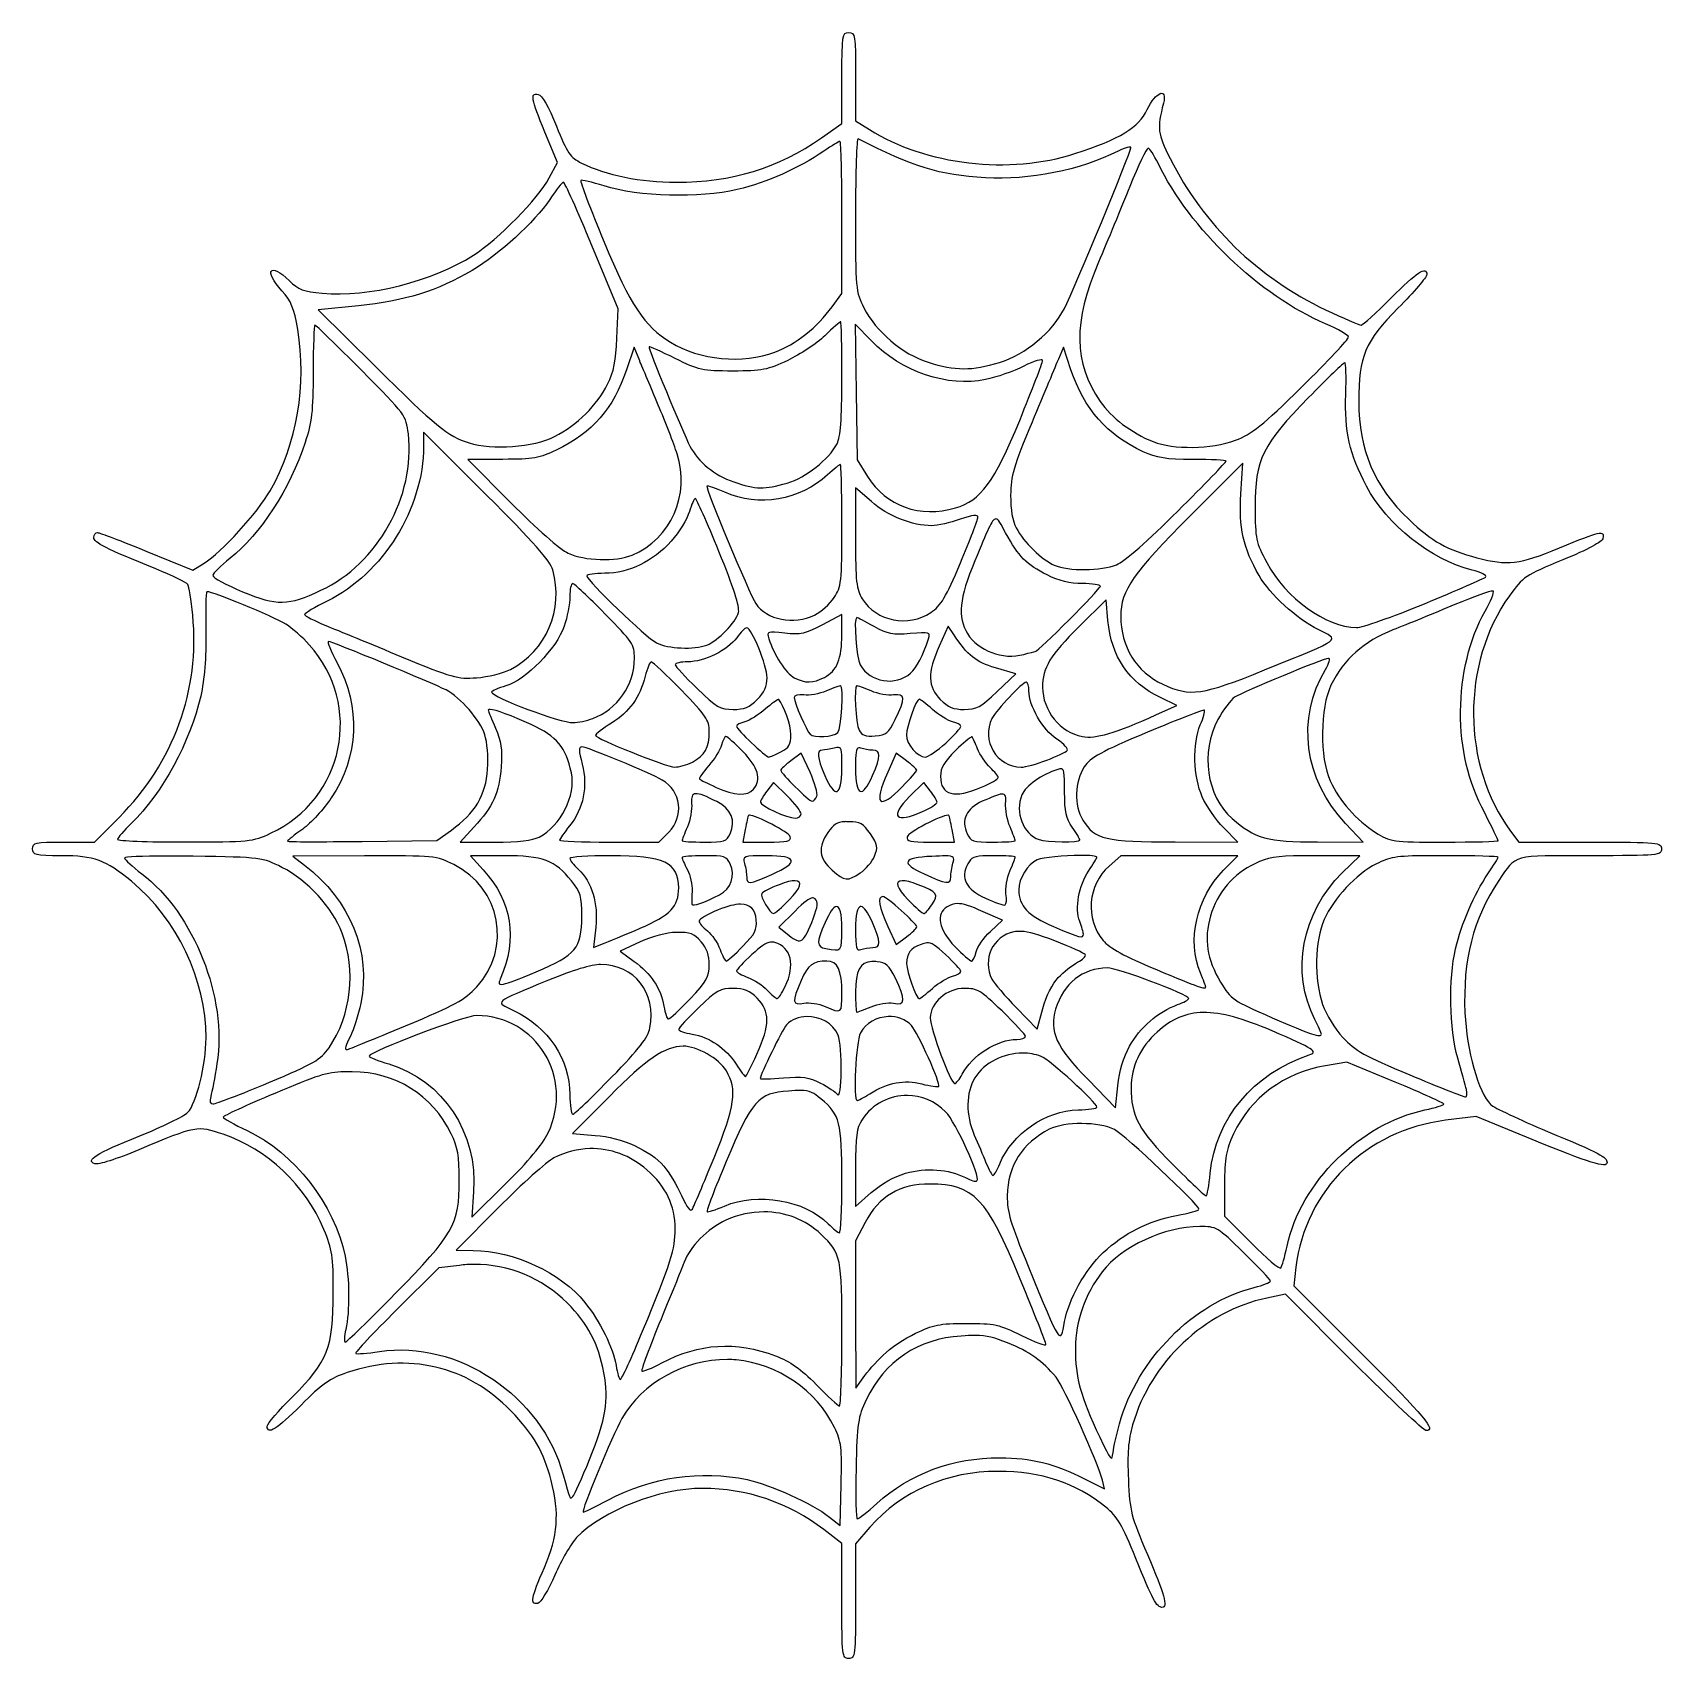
# Model space of a CAD drawing. Header units: centimetres. Extents: x -6.3 to 6.3, y -6.3 to 6.3.
import ezdxf

# ---------------------------------------------------------------- set-up
doc = ezdxf.new("R2010")
doc.units = ezdxf.units.CM
doc.header["$MEASUREMENT"] = 0
doc.layers.add('Layer 1', color=7, linetype='Continuous')

msp = doc.modelspace()

# ---------------------------------------------------------------- linework, layer by layer
at = {"layer": 'Layer 1'}
for points, knots in [([(0.01323, 6.32354), (-0.03705, 6.32354), (-0.03969, 6.3062), (-0.03969, 5.97049), (-0.03969, 5.97049), (-0.03969, 5.97049), (-0.03969, 5.61744), (-0.03969, 5.61744), (-0.03969, 5.61744), (-0.03969, 5.61744), (-0.19844, 5.50582), (-0.19844, 5.50582), (-0.19844, 5.50582), (-0.53534, 5.2695), (-0.89394, 5.15938), (-1.32953, 5.15938), (-1.32953, 5.15938), (-1.6044, 5.15938), (-1.87699, 5.215), (-2.06458, 5.30821), (-2.06458, 5.30821), (-2.15478, 5.35303), (-2.17629, 5.38414), (-2.26136, 5.59594), (-2.26136, 5.59594), (-2.32288, 5.7491), (-2.37289, 5.83757), (-2.40192, 5.84316), (-2.40192, 5.84316), (-2.46664, 5.85562), (-2.45918, 5.81263), (-2.34983, 5.54881), (-2.34983, 5.54881), (-2.34983, 5.54881), (-2.25226, 5.31399), (-2.25226, 5.31399), (-2.25226, 5.31399), (-2.25226, 5.31399), (-2.31675, 5.19327), (-2.31675, 5.19327), (-2.31675, 5.19327), (-2.40301, 5.03157), (-2.71474, 4.71373), (-2.9071, 4.59134), (-2.9071, 4.59134), (-3.22602, 4.38843), (-3.72661, 4.26207), (-4.08284, 4.29534), (-4.08284, 4.29534), (-4.22819, 4.30891), (-4.26925, 4.32512), (-4.33833, 4.39208), (-4.33833, 4.39208), (-4.49151, 4.54055), (-4.54073, 4.47433), (-4.39621, 4.31436), (-4.39621, 4.31436), (-4.32414, 4.23458), (-4.30241, 4.1804), (-4.27384, 4.0134), (-4.27384, 4.0134), (-4.2009, 3.58702), (-4.28025, 3.12303), (-4.48799, 2.75994), (-4.48799, 2.75994), (-4.58445, 2.59134), (-4.87073, 2.27683), (-5.00145, 2.19605), (-5.00145, 2.19605), (-5.00145, 2.19605), (-5.08909, 2.14148), (-5.08909, 2.14148), (-5.08909, 2.14148), (-5.08909, 2.14148), (-5.4471, 2.28783), (-5.4471, 2.28783), (-5.4471, 2.28783), (-5.64374, 2.3684), (-5.81697, 2.43418), (-5.8324, 2.43418), (-5.8324, 2.43418), (-5.84783, 2.43418), (-5.86051, 2.41729), (-5.86051, 2.39615), (-5.86051, 2.39615), (-5.86051, 2.35612), (-5.76715, 2.30837), (-5.37765, 2.15141), (-5.37765, 2.15141), (-5.25021, 2.10005), (-5.13796, 2.04638), (-5.12878, 2.03152), (-5.12878, 2.03152), (-5.1196, 2.01666), (-5.10255, 1.90884), (-5.09075, 1.79174), (-5.09075, 1.79174), (-5.03234, 1.21234), (-5.23895, 0.64506), (-5.66374, 0.2183), (-5.66374, 0.2183), (-5.66374, 0.2183), (-5.85474, 0.02648), (-5.85474, 0.02648), (-5.85474, 0.02648), (-5.85474, 0.02648), (-6.09535, 0.02648), (-6.09535, 0.02648), (-6.09535, 0.02648), (-6.31882, 0.02648), (-6.33678, 0.02261), (-6.33678, -0.02644), (-6.33678, -0.02644), (-6.33678, -0.07523), (-6.31937, -0.07936), (-6.11106, -0.07936), (-6.11106, -0.07936), (-5.85815, -0.07936), (-5.76845, -0.11227), (-5.56784, -0.27862), (-5.56784, -0.27862), (-5.20906, -0.57614), (-4.98741, -1.04089), (-4.98741, -1.49736), (-4.98741, -1.49736), (-4.98741, -1.70504), (-5.06209, -2.00846), (-5.12962, -2.07531), (-5.12962, -2.07531), (-5.16066, -2.10604), (-5.32872, -2.1883), (-5.50334, -2.25886), (-5.50334, -2.25886), (-5.84879, -2.39846), (-5.92646, -2.44702), (-5.85226, -2.47549), (-5.85226, -2.47549), (-5.82654, -2.48536), (-5.68341, -2.43996), (-5.50996, -2.36718), (-5.50996, -2.36718), (-5.06256, -2.17943), (-5.05434, -2.17821), (-4.85429, -2.24564), (-4.85429, -2.24564), (-4.51217, -2.36096), (-4.21472, -2.64188), (-4.07046, -2.98647), (-4.07046, -2.98647), (-4.00414, -3.14488), (-3.99667, -3.19185), (-3.99687, -3.47926), (-3.99687, -3.47926), (-3.99718, -3.9053), (-4.04048, -4.01581), (-4.31189, -4.28541), (-4.31189, -4.28541), (-4.42132, -4.39411), (-4.51116, -4.49837), (-4.51115, -4.51692), (-4.51115, -4.51692), (-4.51115, -4.5895), (-4.43585, -4.5421), (-4.24739, -4.35238), (-4.24739, -4.35238), (-4.08598, -4.18989), (-4.02167, -4.14485), (-3.8902, -4.1002), (-3.8902, -4.1002), (-3.4167, -3.93937), (-2.95064, -4.04857), (-2.61524, -4.39786), (-2.61524, -4.39786), (-2.43583, -4.5847), (-2.3601, -4.71504), (-2.30187, -4.9386), (-2.30187, -4.9386), (-2.23533, -5.19406), (-2.24914, -5.37199), (-2.35479, -5.61577), (-2.35479, -5.61577), (-2.4573, -5.85233), (-2.46745, -5.90794), (-2.40605, -5.89524), (-2.40605, -5.89524), (-2.38331, -5.89053), (-2.32338, -5.79149), (-2.27293, -5.67531), (-2.27293, -5.67531), (-2.2225, -5.55917), (-2.14638, -5.42775), (-2.10343, -5.38344), (-2.10343, -5.38344), (-1.89863, -5.17214), (-1.4583, -5.00062), (-1.12282, -5.00062), (-1.12282, -5.00062), (-0.78122, -5.00062), (-0.45067, -5.11279), (-0.18024, -5.32143), (-0.18024, -5.32143), (-0.18024, -5.32143), (-0.03968, -5.42974), (-0.03968, -5.42974), (-0.03968, -5.42974), (-0.03968, -5.42974), (-0.03968, -5.87622), (-0.03968, -5.87622), (-0.03968, -5.87622), (-0.03968, -6.30516), (-0.03759, -6.32353), (0.01324, -6.32353), (0.01324, -6.32353), (0.06406, -6.32353), (0.06616, -6.30547), (0.06616, -5.87705), (0.06616, -5.87705), (0.06616, -5.87705), (0.06616, -5.43139), (0.06616, -5.43139), (0.06616, -5.43139), (0.06616, -5.43139), (0.17861, -5.30323), (0.17861, -5.30323), (0.17861, -5.30323), (0.42631, -5.02183), (0.77935, -4.86832), (1.17576, -4.86832), (1.17576, -4.86832), (1.51048, -4.86832), (1.77957, -4.95748), (2.01333, -5.14696), (2.01333, -5.14696), (2.10403, -5.22048), (2.14157, -5.28484), (2.24815, -5.54714), (2.24815, -5.54714), (2.37792, -5.86652), (2.40988, -5.92665), (2.45072, -5.92665), (2.45072, -5.92665), (2.49858, -5.92665), (2.46992, -5.82238), (2.33745, -5.51489), (2.33745, -5.51489), (2.20955, -5.218), (2.20075, -5.18234), (2.18945, -4.93115), (2.18945, -4.93115), (2.18036, -4.72914), (2.18782, -4.62518), (2.2217, -4.50782), (2.2217, -4.50782), (2.36314, -4.01786), (2.78295, -3.62158), (3.2668, -3.52059), (3.2668, -3.52059), (3.2668, -3.52059), (3.41067, -3.49), (3.41067, -3.49), (3.41067, -3.49), (3.41067, -3.49), (3.94149, -4.02082), (3.94149, -4.02082), (3.94149, -4.02082), (4.23328, -4.31235), (4.4865, -4.55081), (4.50456, -4.55081), (4.50456, -4.55081), (4.58723, -4.55081), (4.50231, -4.44848), (4.00681, -3.95467), (4.00681, -3.95467), (4.00681, -3.95467), (3.47599, -3.42633), (3.47599, -3.42633), (3.47599, -3.42633), (3.47599, -3.42633), (3.49335, -3.28081), (3.49335, -3.28081), (3.49335, -3.28081), (3.5657, -2.67972), (4.03881, -2.21541), (4.65752, -2.13731), (4.65752, -2.13731), (4.65752, -2.13731), (4.89565, -2.10754), (4.89565, -2.10754), (4.89565, -2.10754), (4.89565, -2.10754), (5.33139, -2.28696), (5.33139, -2.28696), (5.33139, -2.28696), (5.77809, -2.47094), (5.91347, -2.51254), (5.91347, -2.46638), (5.91347, -2.46638), (5.91347, -2.42243), (5.86225, -2.39562), (5.45045, -2.22412), (5.45045, -2.22412), (5.23217, -2.13321), (5.03319, -2.03921), (5.0081, -2.01493), (5.0081, -2.01493), (4.91392, -1.9238), (4.8206, -1.59057), (4.80801, -1.30055), (4.80801, -1.30055), (4.79014, -0.889), (4.87184, -0.57051), (5.07177, -0.27281), (5.07177, -0.27281), (5.20932, -0.06799), (5.1687, -0.07933), (5.78284, -0.07933), (5.78284, -0.07933), (6.31894, -0.07933), (6.33681, -0.07764), (6.33681, -0.02641), (6.33681, -0.02641), (6.33681, 0.02482), (6.31948, 0.02651), (5.78284, 0.02651), (5.78284, 0.02651), (5.78284, 0.02651), (5.22804, 0.02651), (5.22804, 0.02651), (5.22804, 0.02651), (5.22804, 0.02651), (5.16355, 0.1125), (5.16355, 0.1125), (5.16355, 0.1125), (4.78274, 0.61993), (4.77833, 1.41864), (5.15363, 1.94143), (5.15363, 1.94143), (5.261, 2.091), (5.27603, 2.1012), (5.56952, 2.22172), (5.56952, 2.22172), (5.76579, 2.30232), (5.87654, 2.36195), (5.88206, 2.39039), (5.88206, 2.39039), (5.89446, 2.45433), (5.86316, 2.44707), (5.54306, 2.31515), (5.54306, 2.31515), (5.22723, 2.18498), (5.1435, 2.17532), (4.90062, 2.23826), (4.90062, 2.23826), (4.67332, 2.29716), (4.55001, 2.36636), (4.37311, 2.53509), (4.37311, 2.53509), (4.10382, 2.79195), (3.98202, 3.07693), (3.98202, 3.45286), (3.98202, 3.45286), (3.98202, 3.80705), (4.02922, 3.91866), (4.28877, 4.18129), (4.28877, 4.18129), (4.4113, 4.30527), (4.51118, 4.42136), (4.51119, 4.43926), (4.51119, 4.43926), (4.51119, 4.51156), (4.43358, 4.46122), (4.23338, 4.25984), (4.23338, 4.25984), (4.11765, 4.14342), (4.0126, 4.04817), (3.99939, 4.04817), (3.99939, 4.04817), (3.98618, 4.04817), (3.86205, 4.10187), (3.72406, 4.16723), (3.72406, 4.16723), (3.19528, 4.41771), (2.77474, 4.82686), (2.51442, 5.3438), (2.51442, 5.3438), (2.41564, 5.53996), (2.41176, 5.57241), (2.46233, 5.77457), (2.46233, 5.77457), (2.4936, 5.89958), (2.40359, 5.86389), (2.33583, 5.72413), (2.33583, 5.72413), (2.26668, 5.58153), (2.13062, 5.49873), (1.77276, 5.38183), (1.77276, 5.38183), (1.26807, 5.21696), (0.60955, 5.29406), (0.17451, 5.56869), (0.17451, 5.56869), (0.17451, 5.56869), (0.0662, 5.63649), (0.0662, 5.63649), (0.0662, 5.63649), (0.0662, 5.63649), (0.0662, 5.98045), (0.0662, 5.98045), (0.0662, 5.98045), (0.0662, 6.30644), (0.06348, 6.32358), (0.01328, 6.32358), (0.01328, 6.32358), (0.01328, 6.32358), (0.01323, 6.32354), (0.01323, 6.32354)], [0, 0, 0, 0, 0.00952381, 0.00952381, 0.00952381, 0.00952381, 0.01904762, 0.01904762, 0.01904762, 0.01904762, 0.02857143, 0.02857143, 0.02857143, 0.02857143, 0.03809524, 0.03809524, 0.03809524, 0.03809524, 0.04761905, 0.04761905, 0.04761905, 0.04761905, 0.05714286, 0.05714286, 0.05714286, 0.05714286, 0.06666667, 0.06666667, 0.06666667, 0.06666667, 0.07619048, 0.07619048, 0.07619048, 0.07619048, 0.08571429, 0.08571429, 0.08571429, 0.08571429, 0.0952381, 0.0952381, 0.0952381, 0.0952381, 0.1047619, 0.1047619, 0.1047619, 0.1047619, 0.11428571, 0.11428571, 0.11428571, 0.11428571, 0.12380952, 0.12380952, 0.12380952, 0.12380952, 0.13333333, 0.13333333, 0.13333333, 0.13333333, 0.14285714, 0.14285714, 0.14285714, 0.14285714, 0.15238095, 0.15238095, 0.15238095, 0.15238095, 0.16190476, 0.16190476, 0.16190476, 0.16190476, 0.17142857, 0.17142857, 0.17142857, 0.17142857, 0.18095238, 0.18095238, 0.18095238, 0.18095238, 0.19047619, 0.19047619, 0.19047619, 0.19047619, 0.2, 0.2, 0.2, 0.2, 0.20952381, 0.20952381, 0.20952381, 0.20952381, 0.21904762, 0.21904762, 0.21904762, 0.21904762, 0.22857143, 0.22857143, 0.22857143, 0.22857143, 0.23809524, 0.23809524, 0.23809524, 0.23809524, 0.24761905, 0.24761905, 0.24761905, 0.24761905, 0.25714286, 0.25714286, 0.25714286, 0.25714286, 0.26666667, 0.26666667, 0.26666667, 0.26666667, 0.27619048, 0.27619048, 0.27619048, 0.27619048, 0.28571429, 0.28571429, 0.28571429, 0.28571429, 0.2952381, 0.2952381, 0.2952381, 0.2952381, 0.3047619, 0.3047619, 0.3047619, 0.3047619, 0.31428571, 0.31428571, 0.31428571, 0.31428571, 0.32380952, 0.32380952, 0.32380952, 0.32380952, 0.33333333, 0.33333333, 0.33333333, 0.33333333, 0.34285714, 0.34285714, 0.34285714, 0.34285714, 0.35238095, 0.35238095, 0.35238095, 0.35238095, 0.36190476, 0.36190476, 0.36190476, 0.36190476, 0.37142857, 0.37142857, 0.37142857, 0.37142857, 0.38095238, 0.38095238, 0.38095238, 0.38095238, 0.39047619, 0.39047619, 0.39047619, 0.39047619, 0.4, 0.4, 0.4, 0.4, 0.40952381, 0.40952381, 0.40952381, 0.40952381, 0.41904762, 0.41904762, 0.41904762, 0.41904762, 0.42857143, 0.42857143, 0.42857143, 0.42857143, 0.43809524, 0.43809524, 0.43809524, 0.43809524, 0.44761905, 0.44761905, 0.44761905, 0.44761905, 0.45714286, 0.45714286, 0.45714286, 0.45714286, 0.46666667, 0.46666667, 0.46666667, 0.46666667, 0.47619048, 0.47619048, 0.47619048, 0.47619048, 0.48571429, 0.48571429, 0.48571429, 0.48571429, 0.4952381, 0.4952381, 0.4952381, 0.4952381, 0.5047619, 0.5047619, 0.5047619, 0.5047619, 0.51428571, 0.51428571, 0.51428571, 0.51428571, 0.52380952, 0.52380952, 0.52380952, 0.52380952, 0.53333333, 0.53333333, 0.53333333, 0.53333333, 0.54285714, 0.54285714, 0.54285714, 0.54285714, 0.55238095, 0.55238095, 0.55238095, 0.55238095, 0.56190476, 0.56190476, 0.56190476, 0.56190476, 0.57142857, 0.57142857, 0.57142857, 0.57142857, 0.58095238, 0.58095238, 0.58095238, 0.58095238, 0.59047619, 0.59047619, 0.59047619, 0.59047619, 0.6, 0.6, 0.6, 0.6, 0.60952381, 0.60952381, 0.60952381, 0.60952381, 0.61904762, 0.61904762, 0.61904762, 0.61904762, 0.62857143, 0.62857143, 0.62857143, 0.62857143, 0.63809524, 0.63809524, 0.63809524, 0.63809524, 0.64761905, 0.64761905, 0.64761905, 0.64761905, 0.65714286, 0.65714286, 0.65714286, 0.65714286, 0.66666667, 0.66666667, 0.66666667, 0.66666667, 0.67619048, 0.67619048, 0.67619048, 0.67619048, 0.68571429, 0.68571429, 0.68571429, 0.68571429, 0.6952381, 0.6952381, 0.6952381, 0.6952381, 0.7047619, 0.7047619, 0.7047619, 0.7047619, 0.71428571, 0.71428571, 0.71428571, 0.71428571, 0.72380952, 0.72380952, 0.72380952, 0.72380952, 0.73333333, 0.73333333, 0.73333333, 0.73333333, 0.74285714, 0.74285714, 0.74285714, 0.74285714, 0.75238095, 0.75238095, 0.75238095, 0.75238095, 0.76190476, 0.76190476, 0.76190476, 0.76190476, 0.77142857, 0.77142857, 0.77142857, 0.77142857, 0.78095238, 0.78095238, 0.78095238, 0.78095238, 0.79047619, 0.79047619, 0.79047619, 0.79047619, 0.8, 0.8, 0.8, 0.8, 0.80952381, 0.80952381, 0.80952381, 0.80952381, 0.81904762, 0.81904762, 0.81904762, 0.81904762, 0.82857143, 0.82857143, 0.82857143, 0.82857143, 0.83809524, 0.83809524, 0.83809524, 0.83809524, 0.84761905, 0.84761905, 0.84761905, 0.84761905, 0.85714286, 0.85714286, 0.85714286, 0.85714286, 0.86666667, 0.86666667, 0.86666667, 0.86666667, 0.87619048, 0.87619048, 0.87619048, 0.87619048, 0.88571429, 0.88571429, 0.88571429, 0.88571429, 0.8952381, 0.8952381, 0.8952381, 0.8952381, 0.9047619, 0.9047619, 0.9047619, 0.9047619, 0.91428571, 0.91428571, 0.91428571, 0.91428571, 0.92380952, 0.92380952, 0.92380952, 0.92380952, 0.93333333, 0.93333333, 0.93333333, 0.93333333, 0.94285714, 0.94285714, 0.94285714, 0.94285714, 0.95238095, 0.95238095, 0.95238095, 0.95238095, 0.96190476, 0.96190476, 0.96190476, 0.96190476, 0.97142857, 0.97142857, 0.97142857, 0.97142857, 0.98095238, 0.98095238, 0.98095238, 0.98095238, 1, 1, 1, 1]), ([(-0.05457, 5.47688), (-0.04628, 5.47688), (-0.03969, 5.21094), (-0.03969, 4.8857), (-0.03969, 4.8857), (-0.03969, 4.8857), (-0.03969, 4.29452), (-0.03969, 4.29452), (-0.03969, 4.29452), (-0.03969, 4.29452), (-0.11576, 4.18951), (-0.11576, 4.18951), (-0.11576, 4.18951), (-0.22894, 4.03326), (-0.40185, 3.89699), (-0.56142, 3.83728), (-0.56142, 3.83728), (-0.81001, 3.74427), (-1.1494, 3.77627), (-1.37253, 3.91417), (-1.37253, 3.91417), (-1.57825, 4.04131), (-1.68432, 4.20092), (-1.88929, 4.69386), (-1.88929, 4.69386), (-1.9963, 4.9512), (-2.07825, 5.16718), (-2.07202, 5.17342), (-2.07202, 5.17342), (-2.06579, 5.17965), (-1.98396, 5.1602), (-1.89012, 5.13043), (-1.89012, 5.13043), (-1.62217, 5.04542), (-1.14725, 5.03284), (-0.85328, 5.10314), (-0.85328, 5.10314), (-0.61738, 5.15956), (-0.37782, 5.26611), (-0.18025, 5.40162), (-0.18025, 5.40162), (-0.11942, 5.44334), (-0.06287, 5.47686), (-0.05457, 5.47686), (-0.05457, 5.47686), (-0.05457, 5.47686), (-0.05457, 5.47688), (-0.05457, 5.47688)], [0, 0, 0, 0, 0.07692308, 0.07692308, 0.07692308, 0.07692308, 0.15384615, 0.15384615, 0.15384615, 0.15384615, 0.23076923, 0.23076923, 0.23076923, 0.23076923, 0.30769231, 0.30769231, 0.30769231, 0.30769231, 0.38461538, 0.38461538, 0.38461538, 0.38461538, 0.46153846, 0.46153846, 0.46153846, 0.46153846, 0.53846154, 0.53846154, 0.53846154, 0.53846154, 0.61538462, 0.61538462, 0.61538462, 0.61538462, 0.69230769, 0.69230769, 0.69230769, 0.69230769, 0.76923077, 0.76923077, 0.76923077, 0.76923077, 0.84615385, 0.84615385, 0.84615385, 0.84615385, 1, 1, 1, 1]), ([(0.08599, 5.49755), (0.51509, 5.27715), (0.71677, 5.21569), (1.07652, 5.19411), (1.07652, 5.19411), (1.41925, 5.17355), (1.81236, 5.2522), (2.11005, 5.40164), (2.11005, 5.40164), (2.16462, 5.42903), (2.20927, 5.44063), (2.20927, 5.42727), (2.20927, 5.42727), (2.20927, 5.39395), (1.76803, 4.32897), (1.69168, 4.17794), (1.69168, 4.17794), (1.59824, 3.9931), (1.3917, 3.82155), (1.18566, 3.75791), (1.18566, 3.75791), (0.97334, 3.69233), (0.84097, 3.69214), (0.63086, 3.75874), (0.63086, 3.75874), (0.43262, 3.82158), (0.22437, 3.99875), (0.13063, 4.18373), (0.13063, 4.18373), (0.06769, 4.30793), (0.06614, 4.32745), (0.06614, 4.90968), (0.06614, 4.90968), (0.06614, 5.2388), (0.07507, 5.50316), (0.08598, 5.49755), (0.08598, 5.49755), (0.08598, 5.49755), (0.08599, 5.49755), (0.08599, 5.49755)], [0, 0, 0, 0, 0.09090909, 0.09090909, 0.09090909, 0.09090909, 0.18181818, 0.18181818, 0.18181818, 0.18181818, 0.27272727, 0.27272727, 0.27272727, 0.27272727, 0.36363636, 0.36363636, 0.36363636, 0.36363636, 0.45454545, 0.45454545, 0.45454545, 0.45454545, 0.54545455, 0.54545455, 0.54545455, 0.54545455, 0.63636364, 0.63636364, 0.63636364, 0.63636364, 0.72727273, 0.72727273, 0.72727273, 0.72727273, 0.81818182, 0.81818182, 0.81818182, 0.81818182, 1, 1, 1, 1]), ([(2.34239, 5.42396), (2.35405, 5.42396), (2.38889, 5.37188), (2.42011, 5.30738), (2.42011, 5.30738), (2.66757, 4.79621), (3.21141, 4.27518), (3.72401, 4.05805), (3.72401, 4.05805), (3.82208, 4.01651), (3.90244, 3.96951), (3.9026, 3.95387), (3.9026, 3.95387), (3.90276, 3.93823), (3.73889, 3.76447), (3.5388, 3.56774), (3.5388, 3.56774), (3.22952, 3.26367), (3.15222, 3.20119), (3.02204, 3.15267), (3.02204, 3.15267), (2.83472, 3.08287), (2.53845, 3.07831), (2.38125, 3.14192), (2.38125, 3.14192), (2.21079, 3.2109), (2.05836, 3.3265), (1.97032, 3.45446), (1.97032, 3.45446), (1.76235, 3.75673), (1.75855, 4.06934), (1.95709, 4.5376), (1.95709, 4.5376), (2.02496, 4.69767), (2.13396, 4.96259), (2.20018, 5.1263), (2.20018, 5.1263), (2.2664, 5.29001), (2.33074, 5.42396), (2.34239, 5.42396)], [0, 0, 0, 0, 0.09090909, 0.09090909, 0.09090909, 0.09090909, 0.18181818, 0.18181818, 0.18181818, 0.18181818, 0.27272727, 0.27272727, 0.27272727, 0.27272727, 0.36363636, 0.36363636, 0.36363636, 0.36363636, 0.45454545, 0.45454545, 0.45454545, 0.45454545, 0.54545455, 0.54545455, 0.54545455, 0.54545455, 0.63636364, 0.63636364, 0.63636364, 0.63636364, 0.72727273, 0.72727273, 0.72727273, 0.72727273, 0.81818182, 0.81818182, 0.81818182, 0.81818182, 1, 1, 1, 1]), ([(-2.20596, 5.15938), (-2.19668, 5.15976), (-2.09653, 4.93836), (-1.98437, 4.66742), (-1.98437, 4.66742), (-1.98437, 4.66742), (-1.78097, 4.17463), (-1.78097, 4.17463), (-1.78097, 4.17463), (-1.78097, 4.17463), (-1.79007, 3.94643), (-1.79007, 3.94643), (-1.79007, 3.94643), (-1.79715, 3.77185), (-1.814, 3.68701), (-1.86283, 3.58759), (-1.86283, 3.58759), (-1.94204, 3.4263), (-2.09987, 3.2711), (-2.27459, 3.18162), (-2.27459, 3.18162), (-2.43612, 3.09889), (-2.76427, 3.07426), (-2.94101, 3.13201), (-2.94101, 3.13201), (-3.11128, 3.18765), (-3.19483, 3.25632), (-3.67109, 3.72815), (-3.67109, 3.72815), (-3.67109, 3.72815), (-4.11427, 4.16719), (-4.11427, 4.16719), (-4.11427, 4.16719), (-4.11427, 4.16719), (-3.80173, 4.19861), (-3.80173, 4.19861), (-3.80173, 4.19861), (-3.44102, 4.23465), (-3.18603, 4.31413), (-2.91703, 4.47394), (-2.91703, 4.47394), (-2.70108, 4.60223), (-2.4347, 4.84508), (-2.3118, 5.02626), (-2.3118, 5.02626), (-2.26266, 5.09871), (-2.21524, 5.159), (-2.20597, 5.15938), (-2.20597, 5.15938), (-2.20597, 5.15938), (-2.20596, 5.15938), (-2.20596, 5.15938)], [0, 0, 0, 0, 0.07142857, 0.07142857, 0.07142857, 0.07142857, 0.14285714, 0.14285714, 0.14285714, 0.14285714, 0.21428571, 0.21428571, 0.21428571, 0.21428571, 0.28571429, 0.28571429, 0.28571429, 0.28571429, 0.35714286, 0.35714286, 0.35714286, 0.35714286, 0.42857143, 0.42857143, 0.42857143, 0.42857143, 0.5, 0.5, 0.5, 0.5, 0.57142857, 0.57142857, 0.57142857, 0.57142857, 0.64285714, 0.64285714, 0.64285714, 0.64285714, 0.71428571, 0.71428571, 0.71428571, 0.71428571, 0.78571429, 0.78571429, 0.78571429, 0.78571429, 0.85714286, 0.85714286, 0.85714286, 0.85714286, 1, 1, 1, 1]), ([(-0.04878, 4.07458), (-0.04387, 4.07458), (-0.03969, 3.87802), (-0.03968, 3.63719), (-0.03968, 3.63719), (-0.03968, 3.30849), (-0.04921, 3.18051), (-0.07771, 3.12539), (-0.07771, 3.12539), (-0.14125, 3.00252), (-0.31792, 2.86353), (-0.46632, 2.81947), (-0.46632, 2.81947), (-0.64241, 2.76718), (-0.70799, 2.76868), (-0.88139, 2.82857), (-0.88139, 2.82857), (-1.03241, 2.88073), (-1.15743, 2.98345), (-1.22204, 3.10721), (-1.22204, 3.10721), (-1.27808, 3.21455), (-1.54874, 3.87109), (-1.54037, 3.87946), (-1.54037, 3.87946), (-1.53661, 3.88322), (-1.44495, 3.84211), (-1.33697, 3.78851), (-1.33697, 3.78851), (-1.152, 3.69669), (-1.12641, 3.69094), (-0.88801, 3.69094), (-0.88801, 3.69094), (-0.65978, 3.69094), (-0.61789, 3.69945), (-0.46137, 3.77362), (-0.46137, 3.77362), (-0.36593, 3.81884), (-0.23617, 3.90517), (-0.17281, 3.96544), (-0.17281, 3.96544), (-0.10945, 4.02572), (-0.05369, 4.07458), (-0.04879, 4.07458), (-0.04879, 4.07458), (-0.04879, 4.07458), (-0.04878, 4.07458), (-0.04878, 4.07458)], [0, 0, 0, 0, 0.07692308, 0.07692308, 0.07692308, 0.07692308, 0.15384615, 0.15384615, 0.15384615, 0.15384615, 0.23076923, 0.23076923, 0.23076923, 0.23076923, 0.30769231, 0.30769231, 0.30769231, 0.30769231, 0.38461538, 0.38461538, 0.38461538, 0.38461538, 0.46153846, 0.46153846, 0.46153846, 0.46153846, 0.53846154, 0.53846154, 0.53846154, 0.53846154, 0.61538462, 0.61538462, 0.61538462, 0.61538462, 0.69230769, 0.69230769, 0.69230769, 0.69230769, 0.76923077, 0.76923077, 0.76923077, 0.76923077, 0.84615385, 0.84615385, 0.84615385, 0.84615385, 1, 1, 1, 1]), ([(0.06284, 4.05557), (0.06284, 4.05557), (0.19017, 3.92493), (0.19017, 3.92493), (0.19017, 3.92493), (0.42417, 3.68487), (0.78447, 3.56281), (1.07818, 3.62397), (1.07818, 3.62397), (1.16185, 3.64139), (1.29579, 3.6886), (1.37584, 3.72898), (1.37584, 3.72898), (1.45589, 3.76936), (1.52194, 3.78874), (1.52219, 3.7728), (1.52219, 3.7728), (1.52243, 3.75686), (1.44207, 3.5474), (1.3436, 3.3073), (1.3436, 3.3073), (1.14446, 2.82172), (1.04393, 2.68592), (0.84337, 2.626), (0.84337, 2.626), (0.57109, 2.54464), (0.30136, 2.64079), (0.15959, 2.86991), (0.15959, 2.86991), (0.15959, 2.86991), (0.07939, 2.99889), (0.07939, 2.99889), (0.07939, 2.99889), (0.07939, 2.99889), (0.07112, 3.52723), (0.07112, 3.52723), (0.07112, 3.52723), (0.07112, 3.52723), (0.06285, 4.05557), (0.06285, 4.05557), (0.06285, 4.05557), (0.06285, 4.05557), (0.06284, 4.05557), (0.06284, 4.05557)], [0, 0, 0, 0, 0.08333333, 0.08333333, 0.08333333, 0.08333333, 0.16666667, 0.16666667, 0.16666667, 0.16666667, 0.25, 0.25, 0.25, 0.25, 0.33333333, 0.33333333, 0.33333333, 0.33333333, 0.41666667, 0.41666667, 0.41666667, 0.41666667, 0.5, 0.5, 0.5, 0.5, 0.58333333, 0.58333333, 0.58333333, 0.58333333, 0.66666667, 0.66666667, 0.66666667, 0.66666667, 0.75, 0.75, 0.75, 0.75, 0.83333333, 0.83333333, 0.83333333, 0.83333333, 1, 1, 1, 1]), ([(-4.1399, 4.04812), (-4.13242, 4.04813), (-3.97013, 3.89036), (-3.77858, 3.69755), (-3.77858, 3.69755), (-3.43263, 3.34932), (-3.4301, 3.346), (-3.41312, 3.20146), (-3.41312, 3.20146), (-3.35649, 2.7193), (-3.6521, 2.19032), (-4.09277, 1.9852), (-4.09277, 1.9852), (-4.35184, 1.86462), (-4.43263, 1.86314), (-4.70297, 1.97445), (-4.70297, 1.97445), (-4.8303, 2.02688), (-4.93424, 2.08346), (-4.93365, 2.10013), (-4.93365, 2.10013), (-4.93307, 2.1168), (-4.87289, 2.17697), (-4.80053, 2.23408), (-4.80053, 2.23408), (-4.56448, 2.42035), (-4.33474, 2.77472), (-4.21597, 3.13532), (-4.21597, 3.13532), (-4.16434, 3.29208), (-4.15432, 3.37642), (-4.15396, 3.68433), (-4.15396, 3.68433), (-4.15372, 3.88441), (-4.14738, 4.04813), (-4.1399, 4.04813), (-4.1399, 4.04813), (-4.1399, 4.04813), (-4.1399, 4.04812), (-4.1399, 4.04812)], [0, 0, 0, 0, 0.09090909, 0.09090909, 0.09090909, 0.09090909, 0.18181818, 0.18181818, 0.18181818, 0.18181818, 0.27272727, 0.27272727, 0.27272727, 0.27272727, 0.36363636, 0.36363636, 0.36363636, 0.36363636, 0.45454545, 0.45454545, 0.45454545, 0.45454545, 0.54545455, 0.54545455, 0.54545455, 0.54545455, 0.63636364, 0.63636364, 0.63636364, 0.63636364, 0.72727273, 0.72727273, 0.72727273, 0.72727273, 0.81818182, 0.81818182, 0.81818182, 0.81818182, 1, 1, 1, 1]), ([(-1.65613, 3.87615), (-1.65613, 3.87615), (-1.61314, 3.77032), (-1.61314, 3.77032), (-1.61314, 3.77032), (-1.58929, 3.71211), (-1.52397, 3.55745), (-1.46845, 3.42636), (-1.46845, 3.42636), (-1.41293, 3.29528), (-1.34731, 3.12475), (-1.3221, 3.04768), (-1.3221, 3.04768), (-1.21769, 2.72845), (-1.37021, 2.38564), (-1.67267, 2.25889), (-1.67267, 2.25889), (-1.79558, 2.20738), (-2.04346, 2.21474), (-2.16959, 2.27377), (-2.16959, 2.27377), (-2.23021, 2.30214), (-2.41891, 2.46836), (-2.61194, 2.6632), (-2.61194, 2.6632), (-2.61194, 2.6632), (-2.94928, 3.00302), (-2.94928, 3.00302), (-2.94928, 3.00302), (-2.94928, 3.00302), (-2.67808, 3.00385), (-2.67808, 3.00385), (-2.67808, 3.00385), (-2.4384, 3.00439), (-2.39097, 3.01273), (-2.26219, 3.07578), (-2.26219, 3.07578), (-1.97713, 3.21534), (-1.81765, 3.39788), (-1.71566, 3.70086), (-1.71566, 3.70086), (-1.71566, 3.70086), (-1.65613, 3.87615), (-1.65613, 3.87615)], [0, 0, 0, 0, 0.08333333, 0.08333333, 0.08333333, 0.08333333, 0.16666667, 0.16666667, 0.16666667, 0.16666667, 0.25, 0.25, 0.25, 0.25, 0.33333333, 0.33333333, 0.33333333, 0.33333333, 0.41666667, 0.41666667, 0.41666667, 0.41666667, 0.5, 0.5, 0.5, 0.5, 0.58333333, 0.58333333, 0.58333333, 0.58333333, 0.66666667, 0.66666667, 0.66666667, 0.66666667, 0.75, 0.75, 0.75, 0.75, 0.83333333, 0.83333333, 0.83333333, 0.83333333, 1, 1, 1, 1]), ([(1.68341, 3.87615), (1.68341, 3.87615), (1.74211, 3.70086), (1.74211, 3.70086), (1.74211, 3.70086), (1.84551, 3.39369), (2.02263, 3.19326), (2.30435, 3.06338), (2.30435, 3.06338), (2.41144, 3.01401), (2.47991, 3.00304), (2.69213, 3.00302), (2.69213, 3.00302), (2.83401, 3.00301), (2.9501, 2.99726), (2.9501, 2.98979), (2.9501, 2.98979), (2.9501, 2.98233), (2.78044, 2.80698), (2.57307, 2.60036), (2.57307, 2.60036), (2.34481, 2.37292), (2.1572, 2.20911), (2.09765, 2.18447), (2.09765, 2.18447), (1.97809, 2.135), (1.72271, 2.1326), (1.61313, 2.18034), (1.61313, 2.18034), (1.51488, 2.22314), (1.37634, 2.35868), (1.3163, 2.47055), (1.3163, 2.47055), (1.28694, 2.52526), (1.2724, 2.6121), (1.27331, 2.72521), (1.27331, 2.72521), (1.27451, 2.87469), (1.29621, 2.94911), (1.44033, 3.29406), (1.44033, 3.29406), (1.53153, 3.51234), (1.62344, 3.73261), (1.64456, 3.78354), (1.64456, 3.78354), (1.64456, 3.78354), (1.68342, 3.87614), (1.68342, 3.87614), (1.68342, 3.87614), (1.68342, 3.87614), (1.68341, 3.87615), (1.68341, 3.87615)], [0, 0, 0, 0, 0.07142857, 0.07142857, 0.07142857, 0.07142857, 0.14285714, 0.14285714, 0.14285714, 0.14285714, 0.21428571, 0.21428571, 0.21428571, 0.21428571, 0.28571429, 0.28571429, 0.28571429, 0.28571429, 0.35714286, 0.35714286, 0.35714286, 0.35714286, 0.42857143, 0.42857143, 0.42857143, 0.42857143, 0.5, 0.5, 0.5, 0.5, 0.57142857, 0.57142857, 0.57142857, 0.57142857, 0.64285714, 0.64285714, 0.64285714, 0.64285714, 0.71428571, 0.71428571, 0.71428571, 0.71428571, 0.78571429, 0.78571429, 0.78571429, 0.78571429, 0.85714286, 0.85714286, 0.85714286, 0.85714286, 1, 1, 1, 1]), ([(3.87449, 3.75708), (3.88264, 3.75709), (3.88528, 3.64532), (3.88028, 3.50821), (3.88028, 3.50821), (3.86989, 3.22337), (3.91055, 3.04387), (4.04234, 2.79549), (4.04234, 2.79549), (4.2025, 2.49364), (4.543, 2.22289), (4.86338, 2.1423), (4.86338, 2.1423), (4.93345, 2.12468), (4.98107, 2.10007), (4.96921, 2.08856), (4.96921, 2.08856), (4.95735, 2.07705), (4.74332, 1.98397), (4.49379, 1.88103), (4.49379, 1.88103), (4.24426, 1.77809), (4.00613, 1.69424), (3.96462, 1.69499), (3.96462, 1.69499), (3.72514, 1.69936), (3.41553, 1.92348), (3.26595, 2.20101), (3.26595, 2.20101), (3.18087, 2.35887), (3.17634, 2.38254), (3.17583, 2.63261), (3.17583, 2.63261), (3.17508, 3.00074), (3.23333, 3.12088), (3.5909, 3.48424), (3.5909, 3.48424), (3.73888, 3.63462), (3.86635, 3.75708), (3.8745, 3.75709), (3.8745, 3.75709), (3.8745, 3.75709), (3.87449, 3.75708), (3.87449, 3.75708)], [0, 0, 0, 0, 0.08333333, 0.08333333, 0.08333333, 0.08333333, 0.16666667, 0.16666667, 0.16666667, 0.16666667, 0.25, 0.25, 0.25, 0.25, 0.33333333, 0.33333333, 0.33333333, 0.33333333, 0.41666667, 0.41666667, 0.41666667, 0.41666667, 0.5, 0.5, 0.5, 0.5, 0.58333333, 0.58333333, 0.58333333, 0.58333333, 0.66666667, 0.66666667, 0.66666667, 0.66666667, 0.75, 0.75, 0.75, 0.75, 0.83333333, 0.83333333, 0.83333333, 0.83333333, 1, 1, 1, 1]), ([(-3.29406, 3.21469), (-3.29406, 3.21469), (-2.80375, 2.72521), (-2.80375, 2.72521), (-2.80375, 2.72521), (-2.44029, 2.3623), (-2.30781, 2.21182), (-2.28864, 2.14313), (-2.28864, 2.14313), (-2.2029, 1.83583), (-2.34048, 1.513), (-2.61854, 1.37005), (-2.61854, 1.37005), (-2.67634, 1.34034), (-2.79536, 1.31094), (-2.88312, 1.30473), (-2.88312, 1.30473), (-3.03159, 1.29422), (-3.07205, 1.30552), (-3.46603, 1.46844), (-3.46603, 1.46844), (-3.69886, 1.56472), (-3.96378, 1.67442), (-4.05473, 1.71153), (-4.05473, 1.71153), (-4.14568, 1.74863), (-4.2201, 1.78681), (-4.22009, 1.79669), (-4.22009, 1.79669), (-4.22009, 1.80657), (-4.14133, 1.85327), (-4.0448, 1.90087), (-4.0448, 1.90087), (-3.60849, 2.11602), (-3.29618, 2.61803), (-3.29404, 3.10886), (-3.29404, 3.10886), (-3.29404, 3.10886), (-3.29404, 3.21469), (-3.29404, 3.21469), (-3.29404, 3.21469), (-3.29404, 3.21469), (-3.29406, 3.21469), (-3.29406, 3.21469)], [0, 0, 0, 0, 0.08333333, 0.08333333, 0.08333333, 0.08333333, 0.16666667, 0.16666667, 0.16666667, 0.16666667, 0.25, 0.25, 0.25, 0.25, 0.33333333, 0.33333333, 0.33333333, 0.33333333, 0.41666667, 0.41666667, 0.41666667, 0.41666667, 0.5, 0.5, 0.5, 0.5, 0.58333333, 0.58333333, 0.58333333, 0.58333333, 0.66666667, 0.66666667, 0.66666667, 0.66666667, 0.75, 0.75, 0.75, 0.75, 0.83333333, 0.83333333, 0.83333333, 0.83333333, 1, 1, 1, 1]), ([(-0.05126, 2.96333), (-0.04488, 2.96333), (-0.03969, 2.751), (-0.03968, 2.49121), (-0.03968, 2.49121), (-0.03968, 2.04419), (-0.0432, 2.01405), (-0.10004, 1.92897), (-0.10004, 1.92897), (-0.13307, 1.87952), (-0.20153, 1.81799), (-0.25218, 1.79254), (-0.25218, 1.79254), (-0.41245, 1.71202), (-0.62727, 1.755), (-0.71024, 1.88349), (-0.71024, 1.88349), (-0.76173, 1.96323), (-1.10272, 2.78251), (-1.08975, 2.79548), (-1.08975, 2.79548), (-1.08432, 2.80091), (-1.02139, 2.77948), (-0.95002, 2.74752), (-0.95002, 2.74752), (-0.68881, 2.63056), (-0.36731, 2.6848), (-0.15048, 2.88312), (-0.15048, 2.88312), (-0.10229, 2.9272), (-0.05764, 2.96332), (-0.05126, 2.96332), (-0.05126, 2.96332), (-0.05126, 2.96332), (-0.05126, 2.96333), (-0.05126, 2.96333)], [0, 0, 0, 0, 0.1, 0.1, 0.1, 0.1, 0.2, 0.2, 0.2, 0.2, 0.3, 0.3, 0.3, 0.3, 0.4, 0.4, 0.4, 0.4, 0.5, 0.5, 0.5, 0.5, 0.6, 0.6, 0.6, 0.6, 0.7, 0.7, 0.7, 0.7, 0.8, 0.8, 0.8, 0.8, 1, 1, 1, 1]), ([(3.07992, 2.97326), (3.07992, 2.97326), (3.06421, 2.73513), (3.06421, 2.73513), (3.06421, 2.73513), (3.04731, 2.47424), (3.08397, 2.3119), (3.20642, 2.10013), (3.20642, 2.10013), (3.29198, 1.95216), (3.49443, 1.76629), (3.66613, 1.67928), (3.66613, 1.67928), (3.83562, 1.59339), (3.86981, 1.61901), (3.24941, 1.36591), (3.24941, 1.36591), (2.76525, 1.16839), (2.67075, 1.15491), (2.45731, 1.25429), (2.45731, 1.25429), (2.25007, 1.35079), (2.12989, 1.54604), (2.12989, 1.78511), (2.12989, 1.78511), (2.12989, 1.98111), (2.23137, 2.12663), (2.67063, 2.5648), (2.67063, 2.5648), (2.67063, 2.5648), (3.07991, 2.97325), (3.07991, 2.97325), (3.07991, 2.97325), (3.07991, 2.97325), (3.07992, 2.97326), (3.07992, 2.97326)], [0, 0, 0, 0, 0.1, 0.1, 0.1, 0.1, 0.2, 0.2, 0.2, 0.2, 0.3, 0.3, 0.3, 0.3, 0.4, 0.4, 0.4, 0.4, 0.5, 0.5, 0.5, 0.5, 0.6, 0.6, 0.6, 0.6, 0.7, 0.7, 0.7, 0.7, 0.8, 0.8, 0.8, 0.8, 1, 1, 1, 1]), ([(-1.17988, 2.69875), (-1.17127, 2.69854), (-1.08867, 2.51304), (-0.99633, 2.28699), (-0.99633, 2.28699), (-0.88137, 2.00559), (-0.8334, 1.85621), (-0.84419, 1.81322), (-0.84419, 1.81322), (-0.86336, 1.73683), (-1.00359, 1.59246), (-1.09058, 1.55939), (-1.09058, 1.55939), (-1.18857, 1.52214), (-1.39355, 1.53056), (-1.48167, 1.57593), (-1.48167, 1.57593), (-1.56345, 1.61803), (-2.02407, 2.06045), (-2.02407, 2.09683), (-2.02407, 2.09683), (-2.02407, 2.10805), (-1.96156, 2.11736), (-1.88516, 2.1175), (-1.88516, 2.1175), (-1.697, 2.11785), (-1.50836, 2.20902), (-1.3684, 2.36803), (-1.3684, 2.36803), (-1.30706, 2.43771), (-1.243, 2.54095), (-1.22619, 2.59706), (-1.22619, 2.59706), (-1.20938, 2.65317), (-1.1885, 2.69898), (-1.17989, 2.69876), (-1.17989, 2.69876), (-1.17989, 2.69876), (-1.17988, 2.69875), (-1.17988, 2.69875)], [0, 0, 0, 0, 0.09090909, 0.09090909, 0.09090909, 0.09090909, 0.18181818, 0.18181818, 0.18181818, 0.18181818, 0.27272727, 0.27272727, 0.27272727, 0.27272727, 0.36363636, 0.36363636, 0.36363636, 0.36363636, 0.45454545, 0.45454545, 0.45454545, 0.45454545, 0.54545455, 0.54545455, 0.54545455, 0.54545455, 0.63636364, 0.63636364, 0.63636364, 0.63636364, 0.72727273, 0.72727273, 0.72727273, 0.72727273, 0.81818182, 0.81818182, 0.81818182, 0.81818182, 1, 1, 1, 1]), ([(0.06615, 2.78309), (0.06615, 2.78309), (0.18935, 2.67478), (0.18935, 2.67478), (0.18935, 2.67478), (0.31546, 2.56377), (0.50981, 2.48632), (0.65981, 2.48792), (0.65981, 2.48792), (0.70446, 2.4884), (0.80335, 2.51114), (0.87974, 2.53753), (0.87974, 2.53753), (0.9803, 2.57227), (1.01865, 2.57657), (1.01865, 2.55324), (1.01865, 2.55324), (1.01865, 2.53551), (0.95771, 2.37579), (0.88305, 2.19853), (0.88305, 2.19853), (0.76957, 1.9291), (0.7312, 1.86571), (0.65154, 1.81158), (0.65154, 1.81158), (0.47878, 1.69419), (0.22638, 1.74461), (0.11907, 1.91824), (0.11907, 1.91824), (0.07223, 1.99403), (0.06615, 2.05005), (0.06615, 2.39366), (0.06615, 2.39366), (0.06615, 2.39366), (0.06615, 2.78309), (0.06615, 2.78309)], [0, 0, 0, 0, 0.1, 0.1, 0.1, 0.1, 0.2, 0.2, 0.2, 0.2, 0.3, 0.3, 0.3, 0.3, 0.4, 0.4, 0.4, 0.4, 0.5, 0.5, 0.5, 0.5, 0.6, 0.6, 0.6, 0.6, 0.7, 0.7, 0.7, 0.7, 0.8, 0.8, 0.8, 0.8, 1, 1, 1, 1]), ([(1.15755, 2.54083), (1.1783, 2.54104), (1.19791, 2.49932), (1.23444, 2.43252), (1.23444, 2.43252), (1.33617, 2.24649), (1.39737, 2.18418), (1.55773, 2.10427), (1.55773, 2.10427), (1.6494, 2.05859), (1.73386, 2.0373), (1.83058, 2.0373), (1.83058, 2.0373), (1.90776, 2.0373), (1.97114, 2.02767), (1.97114, 2.0158), (1.97114, 2.0158), (1.97114, 1.99489), (1.48597, 1.50813), (1.46512, 1.50813), (1.46512, 1.50813), (1.45943, 1.50813), (1.41938, 1.49844), (1.37582, 1.48663), (1.37582, 1.48663), (1.21191, 1.44219), (1.02039, 1.51291), (0.9376, 1.64869), (0.9376, 1.64869), (0.85823, 1.77885), (0.87248, 1.91961), (0.99465, 2.21341), (0.99465, 2.21341), (1.09306, 2.45007), (1.12721, 2.54054), (1.15753, 2.54083), (1.15753, 2.54083), (1.15753, 2.54083), (1.15755, 2.54083), (1.15755, 2.54083)], [0, 0, 0, 0, 0.09090909, 0.09090909, 0.09090909, 0.09090909, 0.18181818, 0.18181818, 0.18181818, 0.18181818, 0.27272727, 0.27272727, 0.27272727, 0.27272727, 0.36363636, 0.36363636, 0.36363636, 0.36363636, 0.45454545, 0.45454545, 0.45454545, 0.45454545, 0.54545455, 0.54545455, 0.54545455, 0.54545455, 0.63636364, 0.63636364, 0.63636364, 0.63636364, 0.72727273, 0.72727273, 0.72727273, 0.72727273, 0.81818182, 0.81818182, 0.81818182, 0.81818182, 1, 1, 1, 1]), ([(-2.13486, 2.03729), (-2.12294, 2.03729), (-2.00983, 1.93239), (-1.88351, 1.8033), (-1.88351, 1.8033), (-1.66931, 1.58441), (-1.65365, 1.56118), (-1.65365, 1.45851), (-1.65365, 1.45851), (-1.65365, 1.25222), (-1.78813, 1.05684), (-1.97776, 0.98805), (-1.97776, 0.98805), (-2.0251, 0.97088), (-2.09352, 0.9566), (-2.1299, 0.9558), (-2.1299, 0.9558), (-2.22611, 0.95368), (-2.76424, 1.15466), (-2.7649, 1.1931), (-2.7649, 1.1931), (-2.76506, 1.20171), (-2.71481, 1.22369), (-2.65411, 1.24188), (-2.65411, 1.24188), (-2.49881, 1.28841), (-2.25926, 1.53362), (-2.20101, 1.7049), (-2.20101, 1.7049), (-2.17662, 1.77661), (-2.15636, 1.88079), (-2.15636, 1.93641), (-2.15636, 1.93641), (-2.15636, 1.99203), (-2.14678, 2.03728), (-2.13486, 2.03728), (-2.13486, 2.03728), (-2.13486, 2.03728), (-2.13486, 2.03729), (-2.13486, 2.03729)], [0, 0, 0, 0, 0.09090909, 0.09090909, 0.09090909, 0.09090909, 0.18181818, 0.18181818, 0.18181818, 0.18181818, 0.27272727, 0.27272727, 0.27272727, 0.27272727, 0.36363636, 0.36363636, 0.36363636, 0.36363636, 0.45454545, 0.45454545, 0.45454545, 0.45454545, 0.54545455, 0.54545455, 0.54545455, 0.54545455, 0.63636364, 0.63636364, 0.63636364, 0.63636364, 0.72727273, 0.72727273, 0.72727273, 0.72727273, 0.81818182, 0.81818182, 0.81818182, 0.81818182, 1, 1, 1, 1]), ([(-4.97913, 1.97363), (-4.93558, 1.97657), (-4.47296, 1.78645), (-4.36645, 1.72062), (-4.36645, 1.72062), (-4.31791, 1.69062), (-4.23543, 1.61911), (-4.18372, 1.56187), (-4.18372, 1.56187), (-3.76112, 1.0941), (-3.91191, 0.36039), (-4.48468, 0.09509), (-4.48468, 0.09509), (-4.62503, 0.03008), (-4.64876, 0.02754), (-5.15275, 0.02729), (-5.15275, 0.02729), (-5.44015, 0.02716), (-5.6753, 0.03636), (-5.6753, 0.04796), (-5.6753, 0.04796), (-5.6753, 0.05956), (-5.62661, 0.11611), (-5.56699, 0.17364), (-5.56699, 0.17364), (-5.33014, 0.40214), (-5.10753, 0.81106), (-5.02873, 1.16252), (-5.02873, 1.16252), (-4.99956, 1.29263), (-4.98609, 1.45987), (-4.98904, 1.65944), (-4.98904, 1.65944), (-4.99149, 1.82504), (-4.98817, 1.96623), (-4.9816, 1.97281), (-4.9816, 1.97281), (-4.98109, 1.97332), (-4.98052, 1.97354), (-4.97912, 1.97364), (-4.97912, 1.97364), (-4.97912, 1.97364), (-4.97913, 1.97363), (-4.97913, 1.97363)], [0, 0, 0, 0, 0.08333333, 0.08333333, 0.08333333, 0.08333333, 0.16666667, 0.16666667, 0.16666667, 0.16666667, 0.25, 0.25, 0.25, 0.25, 0.33333333, 0.33333333, 0.33333333, 0.33333333, 0.41666667, 0.41666667, 0.41666667, 0.41666667, 0.5, 0.5, 0.5, 0.5, 0.58333333, 0.58333333, 0.58333333, 0.58333333, 0.66666667, 0.66666667, 0.66666667, 0.66666667, 0.75, 0.75, 0.75, 0.75, 0.83333333, 0.83333333, 0.83333333, 0.83333333, 1, 1, 1, 1]), ([(2.01662, 1.90996), (2.01662, 1.90996), (2.03068, 1.75038), (2.03068, 1.75038), (2.03068, 1.75038), (2.05619, 1.46905), (2.19179, 1.26928), (2.4383, 1.15011), (2.4383, 1.15011), (2.4383, 1.15011), (2.56646, 1.0881), (2.56646, 1.0881), (2.56646, 1.0881), (2.56646, 1.0881), (2.40771, 1.01782), (2.40771, 1.01782), (2.40771, 1.01782), (2.08086, 0.87175), (1.93604, 0.82878), (1.83141, 0.84749), (1.83141, 0.84749), (1.66074, 0.87802), (1.52135, 1.05035), (1.52135, 1.23031), (1.52135, 1.23031), (1.52135, 1.38217), (1.5815, 1.4818), (1.80578, 1.70243), (1.80578, 1.70243), (1.80578, 1.70243), (2.01662, 1.90996), (2.01662, 1.90996)], [0, 0, 0, 0, 0.11111111, 0.11111111, 0.11111111, 0.11111111, 0.22222222, 0.22222222, 0.22222222, 0.22222222, 0.33333333, 0.33333333, 0.33333333, 0.33333333, 0.44444444, 0.44444444, 0.44444444, 0.44444444, 0.55555556, 0.55555556, 0.55555556, 0.55555556, 0.66666667, 0.66666667, 0.66666667, 0.66666667, 0.77777778, 0.77777778, 0.77777778, 0.77777778, 1, 1, 1, 1]), ([(5.02626, 1.97941), (5.02773, 1.97933), (5.02906, 1.97909), (5.02957, 1.97858), (5.02957, 1.97858), (5.03764, 1.97051), (5.00798, 1.90018), (4.96425, 1.82231), (4.96425, 1.82231), (4.84346, 1.60722), (4.77467, 1.32441), (4.77408, 1.04262), (4.77408, 1.04262), (4.77345, 0.74561), (4.82886, 0.51279), (4.96425, 0.24804), (4.96425, 0.24804), (5.02058, 0.13789), (5.06678, 0.04303), (5.06678, 0.0372), (5.06678, 0.0372), (5.06678, 0.03137), (4.87839, 0.02645), (4.64841, 0.02645), (4.64841, 0.02645), (4.23496, 0.02645), (4.22893, 0.0278), (4.11263, 0.10169), (4.11263, 0.10169), (3.96449, 0.19581), (3.83139, 0.3466), (3.75958, 0.50187), (3.75958, 0.50187), (3.67736, 0.67964), (3.68054, 1.0752), (3.76537, 1.24684), (3.76537, 1.24684), (3.86439, 1.44718), (4.02508, 1.59095), (4.24823, 1.67761), (4.24823, 1.67761), (4.35635, 1.7196), (4.57284, 1.80779), (4.72944, 1.87357), (4.72944, 1.87357), (4.87625, 1.93524), (5.00425, 1.98062), (5.02627, 1.9794), (5.02627, 1.9794), (5.02627, 1.9794), (5.02626, 1.97941), (5.02626, 1.97941)], [0, 0, 0, 0, 0.07142857, 0.07142857, 0.07142857, 0.07142857, 0.14285714, 0.14285714, 0.14285714, 0.14285714, 0.21428571, 0.21428571, 0.21428571, 0.21428571, 0.28571429, 0.28571429, 0.28571429, 0.28571429, 0.35714286, 0.35714286, 0.35714286, 0.35714286, 0.42857143, 0.42857143, 0.42857143, 0.42857143, 0.5, 0.5, 0.5, 0.5, 0.57142857, 0.57142857, 0.57142857, 0.57142857, 0.64285714, 0.64285714, 0.64285714, 0.64285714, 0.71428571, 0.71428571, 0.71428571, 0.71428571, 0.78571429, 0.78571429, 0.78571429, 0.78571429, 0.85714286, 0.85714286, 0.85714286, 0.85714286, 1, 1, 1, 1]), ([(-0.03969, 1.79669), (-0.03969, 1.79669), (-0.03969, 1.64042), (-0.03969, 1.64042), (-0.03969, 1.64042), (-0.03969, 1.45255), (-0.07856, 1.35848), (-0.17612, 1.30804), (-0.17612, 1.30804), (-0.26544, 1.26185), (-0.32402, 1.26118), (-0.41011, 1.30473), (-0.41011, 1.30473), (-0.47411, 1.33711), (-0.57091, 1.48566), (-0.60772, 1.60817), (-0.60772, 1.60817), (-0.62526, 1.66654), (-0.62156, 1.66775), (-0.48452, 1.65199), (-0.48452, 1.65199), (-0.36106, 1.63779), (-0.32519, 1.64594), (-0.19182, 1.71648), (-0.19182, 1.71648), (-0.19182, 1.71648), (-0.03968, 1.79668), (-0.03968, 1.79668), (-0.03968, 1.79668), (-0.03968, 1.79668), (-0.03969, 1.79669), (-0.03969, 1.79669)], [0, 0, 0, 0, 0.11111111, 0.11111111, 0.11111111, 0.11111111, 0.22222222, 0.22222222, 0.22222222, 0.22222222, 0.33333333, 0.33333333, 0.33333333, 0.33333333, 0.44444444, 0.44444444, 0.44444444, 0.44444444, 0.55555556, 0.55555556, 0.55555556, 0.55555556, 0.66666667, 0.66666667, 0.66666667, 0.66666667, 0.77777778, 0.77777778, 0.77777778, 0.77777778, 1, 1, 1, 1]), ([(-0.78052, 1.69333), (-0.74136, 1.69333), (-0.62177, 1.40057), (-0.62177, 1.30472), (-0.62177, 1.30472), (-0.62177, 1.23893), (-0.64302, 1.19169), (-0.69866, 1.13605), (-0.69866, 1.13605), (-0.75937, 1.07534), (-0.79987, 1.05833), (-0.88635, 1.05833), (-0.88635, 1.05833), (-0.9853, 1.05833), (-1.01423, 1.07486), (-1.16664, 1.22121), (-1.16664, 1.22121), (-1.25997, 1.31083), (-1.33614, 1.39417), (-1.33614, 1.40642), (-1.33614, 1.40642), (-1.33614, 1.41867), (-1.29219, 1.42874), (-1.23857, 1.42874), (-1.23857, 1.42874), (-1.11097, 1.42874), (-0.92723, 1.51954), (-0.85823, 1.61643), (-0.85823, 1.61643), (-0.82803, 1.65884), (-0.793, 1.69332), (-0.78051, 1.69332), (-0.78051, 1.69332), (-0.78051, 1.69332), (-0.78052, 1.69333), (-0.78052, 1.69333)], [0, 0, 0, 0, 0.1, 0.1, 0.1, 0.1, 0.2, 0.2, 0.2, 0.2, 0.3, 0.3, 0.3, 0.3, 0.4, 0.4, 0.4, 0.4, 0.5, 0.5, 0.5, 0.5, 0.6, 0.6, 0.6, 0.6, 0.7, 0.7, 0.7, 0.7, 0.8, 0.8, 0.8, 0.8, 1, 1, 1, 1]), ([(0.07607, 1.77271), (0.08151, 1.77271), (0.14233, 1.74155), (0.21084, 1.70326), (0.21084, 1.70326), (0.31878, 1.64293), (0.35623, 1.63548), (0.49279, 1.64786), (0.49279, 1.64786), (0.64303, 1.66148), (0.64993, 1.6596), (0.63335, 1.60735), (0.63335, 1.60735), (0.59267, 1.47918), (0.54375, 1.38498), (0.49527, 1.34111), (0.49527, 1.34111), (0.37956, 1.23639), (0.17872, 1.26962), (0.10336, 1.4056), (0.10336, 1.4056), (0.07277, 1.4608), (0.04954, 1.77271), (0.07607, 1.77271)], [0, 0, 0, 0, 0.14285714, 0.14285714, 0.14285714, 0.14285714, 0.28571429, 0.28571429, 0.28571429, 0.28571429, 0.42857143, 0.42857143, 0.42857143, 0.42857143, 0.57142857, 0.57142857, 0.57142857, 0.57142857, 0.71428571, 0.71428571, 0.71428571, 0.71428571, 1, 1, 1, 1]), ([(0.78631, 1.70656), (0.78631, 1.70656), (0.83013, 1.64207), (0.83013, 1.64207), (0.83013, 1.64207), (0.94028, 1.47677), (1.0005, 1.42821), (1.1559, 1.38245), (1.1559, 1.38245), (1.1559, 1.38245), (1.31465, 1.33615), (1.31465, 1.33615), (1.31465, 1.33615), (1.31465, 1.33615), (1.1683, 1.19724), (1.1683, 1.19724), (1.1683, 1.19724), (1.04011, 1.07601), (1.00853, 1.05833), (0.91281, 1.05833), (0.91281, 1.05833), (0.82711, 1.05833), (0.7865, 1.0755), (0.72595, 1.13605), (0.72595, 1.13605), (0.6272, 1.2348), (0.62503, 1.34271), (0.71768, 1.55112), (0.71768, 1.55112), (0.71768, 1.55112), (0.78631, 1.70656), (0.78631, 1.70656)], [0, 0, 0, 0, 0.11111111, 0.11111111, 0.11111111, 0.11111111, 0.22222222, 0.22222222, 0.22222222, 0.22222222, 0.33333333, 0.33333333, 0.33333333, 0.33333333, 0.44444444, 0.44444444, 0.44444444, 0.44444444, 0.55555556, 0.55555556, 0.55555556, 0.55555556, 0.66666667, 0.66666667, 0.66666667, 0.66666667, 0.77777778, 0.77777778, 0.77777778, 0.77777778, 1, 1, 1, 1]), ([(-4.03572, 1.5875), (-4.00988, 1.5875), (-3.22156, 1.26237), (-3.1196, 1.20964), (-3.1196, 1.20964), (-3.00641, 1.15111), (-2.85645, 0.97779), (-2.81781, 0.86072), (-2.81781, 0.86072), (-2.79973, 0.80593), (-2.79034, 0.68739), (-2.79631, 0.59366), (-2.79631, 0.59366), (-2.80899, 0.39445), (-2.89535, 0.24854), (-3.07826, 0.11989), (-3.07826, 0.11989), (-3.07826, 0.11989), (-3.19236, 0.03969), (-3.19236, 0.03969), (-3.19236, 0.03969), (-3.19236, 0.03969), (-3.77279, 0.03225), (-3.77279, 0.03225), (-3.77279, 0.03225), (-4.09173, 0.02782), (-4.35239, 0.02831), (-4.35239, 0.0339), (-4.35239, 0.0339), (-4.35239, 0.0395), (-4.29931, 0.08196), (-4.23498, 0.12816), (-4.23498, 0.12816), (-4.17065, 0.17436), (-4.07073, 0.28332), (-4.01256, 0.37042), (-4.01256, 0.37042), (-3.79864, 0.69076), (-3.78212, 1.07381), (-3.96708, 1.42214), (-3.96708, 1.42214), (-4.01552, 1.51335), (-4.04627, 1.5875), (-4.03571, 1.5875), (-4.03571, 1.5875), (-4.03571, 1.5875), (-4.03572, 1.5875), (-4.03572, 1.5875)], [0, 0, 0, 0, 0.07692308, 0.07692308, 0.07692308, 0.07692308, 0.15384615, 0.15384615, 0.15384615, 0.15384615, 0.23076923, 0.23076923, 0.23076923, 0.23076923, 0.30769231, 0.30769231, 0.30769231, 0.30769231, 0.38461538, 0.38461538, 0.38461538, 0.38461538, 0.46153846, 0.46153846, 0.46153846, 0.46153846, 0.53846154, 0.53846154, 0.53846154, 0.53846154, 0.61538462, 0.61538462, 0.61538462, 0.61538462, 0.69230769, 0.69230769, 0.69230769, 0.69230769, 0.76923077, 0.76923077, 0.76923077, 0.76923077, 0.84615385, 0.84615385, 0.84615385, 0.84615385, 1, 1, 1, 1]), ([(-1.52301, 1.42875), (-1.51277, 1.42875), (-1.40719, 1.32908), (-1.28819, 1.20716), (-1.28819, 1.20716), (-1.09653, 1.0108), (-1.07156, 0.97444), (-1.07156, 0.88801), (-1.07156, 0.88801), (-1.07156, 0.76282), (-1.10668, 0.69888), (-1.20302, 0.64906), (-1.20302, 0.64906), (-1.24552, 0.62708), (-1.30763, 0.60964), (-1.3411, 0.6102), (-1.3411, 0.6102), (-1.40548, 0.61127), (-1.95791, 0.83267), (-1.95791, 0.85742), (-1.95791, 0.85742), (-1.95791, 0.8654), (-1.90139, 0.90782), (-1.83223, 0.95168), (-1.83223, 0.95168), (-1.69172, 1.04079), (-1.6132, 1.14916), (-1.57013, 1.31631), (-1.57013, 1.31631), (-1.55419, 1.37816), (-1.53324, 1.42876), (-1.523, 1.42876), (-1.523, 1.42876), (-1.523, 1.42876), (-1.52301, 1.42875), (-1.52301, 1.42875)], [0, 0, 0, 0, 0.1, 0.1, 0.1, 0.1, 0.2, 0.2, 0.2, 0.2, 0.3, 0.3, 0.3, 0.3, 0.4, 0.4, 0.4, 0.4, 0.5, 0.5, 0.5, 0.5, 0.6, 0.6, 0.6, 0.6, 0.7, 0.7, 0.7, 0.7, 0.8, 0.8, 0.8, 0.8, 1, 1, 1, 1]), ([(3.74551, 1.45521), (3.76193, 1.45521), (3.75248, 1.41783), (3.72319, 1.36922), (3.72319, 1.36922), (3.49441, 0.98957), (3.55611, 0.513), (3.87863, 0.17198), (3.87863, 0.17198), (3.87863, 0.17198), (4.01588, 0.02646), (4.01588, 0.02646), (4.01588, 0.02646), (4.01588, 0.02646), (3.662, 0.02729), (3.662, 0.02729), (3.662, 0.02729), (3.26902, 0.02793), (3.17368, 0.05427), (2.99723, 0.20919), (2.99723, 0.20919), (2.79704, 0.38496), (2.74806, 0.72555), (2.88644, 0.97979), (2.88644, 0.97979), (2.92797, 1.0561), (2.98599, 1.13381), (3.01542, 1.1526), (3.01542, 1.1526), (3.08548, 1.19731), (3.70789, 1.45522), (3.7455, 1.45522), (3.7455, 1.45522), (3.7455, 1.45522), (3.74551, 1.45521), (3.74551, 1.45521)], [0, 0, 0, 0, 0.1, 0.1, 0.1, 0.1, 0.2, 0.2, 0.2, 0.2, 0.3, 0.3, 0.3, 0.3, 0.4, 0.4, 0.4, 0.4, 0.5, 0.5, 0.5, 0.5, 0.6, 0.6, 0.6, 0.6, 0.7, 0.7, 0.7, 0.7, 0.8, 0.8, 0.8, 0.8, 1, 1, 1, 1]), ([(1.39485, 1.27), (1.40637, 1.27), (1.41552, 1.24039), (1.41552, 1.20385), (1.41552, 1.20385), (1.41552, 1.08629), (1.5229, 0.89994), (1.63215, 0.82765), (1.63215, 0.82765), (1.68876, 0.79019), (1.72551, 0.75037), (1.71401, 0.73918), (1.71401, 0.73918), (1.70251, 0.72799), (1.63054, 0.69408), (1.55361, 0.66394), (1.55361, 0.66394), (1.47667, 0.63379), (1.38738, 0.60916), (1.35517, 0.60937), (1.35517, 0.60937), (1.16568, 0.61063), (1.04105, 0.81839), (1.12779, 0.98805), (1.12779, 0.98805), (1.16303, 1.05697), (1.365, 1.27), (1.39485, 1.27)], [0, 0, 0, 0, 0.125, 0.125, 0.125, 0.125, 0.25, 0.25, 0.25, 0.25, 0.375, 0.375, 0.375, 0.375, 0.5, 0.5, 0.5, 0.5, 0.625, 0.625, 0.625, 0.625, 0.75, 0.75, 0.75, 0.75, 1, 1, 1, 1]), ([(-0.04961, 1.24354), (-0.02329, 1.24354), (-0.04312, 0.9069), (-0.07111, 0.87891), (-0.07111, 0.87891), (-0.10559, 0.84443), (-0.25712, 0.83506), (-0.28774, 0.86568), (-0.28774, 0.86568), (-0.3156, 0.89354), (-0.41011, 1.11319), (-0.41011, 1.15011), (-0.41011, 1.15011), (-0.41011, 1.16989), (-0.38223, 1.17761), (-0.3357, 1.17078), (-0.3357, 1.17078), (-0.29462, 1.16475), (-0.2157, 1.1791), (-0.16041, 1.2022), (-0.16041, 1.2022), (-0.10512, 1.2253), (-0.05511, 1.24354), (-0.04962, 1.24354), (-0.04962, 1.24354), (-0.04962, 1.24354), (-0.04961, 1.24354), (-0.04961, 1.24354)], [0, 0, 0, 0, 0.125, 0.125, 0.125, 0.125, 0.25, 0.25, 0.25, 0.25, 0.375, 0.375, 0.375, 0.375, 0.5, 0.5, 0.5, 0.5, 0.625, 0.625, 0.625, 0.625, 0.75, 0.75, 0.75, 0.75, 1, 1, 1, 1]), ([(0.07607, 1.24354), (0.08157, 1.24354), (0.13158, 1.2253), (0.18686, 1.2022), (0.18686, 1.2022), (0.24215, 1.1791), (0.32107, 1.16475), (0.36215, 1.17078), (0.36215, 1.17078), (0.45428, 1.1843), (0.45679, 1.14562), (0.37538, 0.97896), (0.37538, 0.97896), (0.32393, 0.87362), (0.30602, 0.85963), (0.21994, 0.85246), (0.21994, 0.85246), (0.14472, 0.84619), (0.11605, 0.85639), (0.09426, 0.89711), (0.09426, 0.89711), (0.06849, 0.94527), (0.05282, 1.24355), (0.07607, 1.24355), (0.07607, 1.24355), (0.07607, 1.24355), (0.07607, 1.24354), (0.07607, 1.24354)], [0, 0, 0, 0, 0.125, 0.125, 0.125, 0.125, 0.25, 0.25, 0.25, 0.25, 0.375, 0.375, 0.375, 0.375, 0.5, 0.5, 0.5, 0.5, 0.625, 0.625, 0.625, 0.625, 0.75, 0.75, 0.75, 0.75, 1, 1, 1, 1]), ([(-2.77647, 1.05833), (-2.73493, 1.0569), (-2.6101, 1.01107), (-2.45649, 0.94009), (-2.45649, 0.94009), (-2.25634, 0.84761), (-2.18811, 0.76557), (-2.14478, 0.56471), (-2.14478, 0.56471), (-2.10723, 0.39065), (-2.22673, 0.15291), (-2.39613, 0.06531), (-2.39613, 0.06531), (-2.4475, 0.03874), (-2.55543, 0.02645), (-2.74009, 0.02645), (-2.74009, 0.02645), (-2.74009, 0.02645), (-3.00963, 0.02645), (-3.00963, 0.02645), (-3.00963, 0.02645), (-3.00963, 0.02645), (-2.90297, 0.14303), (-2.90297, 0.14303), (-2.90297, 0.14303), (-2.75326, 0.30545), (-2.70569, 0.40999), (-2.6913, 0.61101), (-2.6913, 0.61101), (-2.68135, 0.75014), (-2.6903, 0.81065), (-2.73512, 0.91197), (-2.73512, 0.91197), (-2.766, 0.98178), (-2.79134, 1.0447), (-2.79134, 1.0517), (-2.79134, 1.0517), (-2.79134, 1.05628), (-2.78604, 1.05865), (-2.77646, 1.05831), (-2.77646, 1.05831), (-2.77646, 1.05831), (-2.77647, 1.05833), (-2.77647, 1.05833)], [0, 0, 0, 0, 0.08333333, 0.08333333, 0.08333333, 0.08333333, 0.16666667, 0.16666667, 0.16666667, 0.16666667, 0.25, 0.25, 0.25, 0.25, 0.33333333, 0.33333333, 0.33333333, 0.33333333, 0.41666667, 0.41666667, 0.41666667, 0.41666667, 0.5, 0.5, 0.5, 0.5, 0.58333333, 0.58333333, 0.58333333, 0.58333333, 0.66666667, 0.66666667, 0.66666667, 0.66666667, 0.75, 0.75, 0.75, 0.75, 0.83333333, 0.83333333, 0.83333333, 0.83333333, 1, 1, 1, 1]), ([(-0.53495, 1.13523), (-0.53311, 1.13568), (-0.53226, 1.13593), (-0.53164, 1.13523), (-0.53164, 1.13523), (-0.48814, 1.08611), (-0.43656, 0.93803), (-0.43656, 0.86238), (-0.43656, 0.86238), (-0.43656, 0.78589), (-0.45024, 0.76155), (-0.51428, 0.72843), (-0.51428, 0.72843), (-0.55721, 0.70623), (-0.59939, 0.68792), (-0.60771, 0.68792), (-0.60771, 0.68792), (-0.63153, 0.68792), (-0.85989, 0.90433), (-0.85989, 0.92687), (-0.85989, 0.92687), (-0.85989, 0.93799), (-0.82986, 0.95419), (-0.79374, 0.96325), (-0.79374, 0.96325), (-0.75763, 0.97231), (-0.68585, 1.01709), (-0.63416, 1.06247), (-0.63416, 1.06247), (-0.58893, 1.10218), (-0.54782, 1.13211), (-0.53494, 1.13523), (-0.53494, 1.13523), (-0.53494, 1.13523), (-0.53495, 1.13523), (-0.53495, 1.13523)], [0, 0, 0, 0, 0.1, 0.1, 0.1, 0.1, 0.2, 0.2, 0.2, 0.2, 0.3, 0.3, 0.3, 0.3, 0.4, 0.4, 0.4, 0.4, 0.5, 0.5, 0.5, 0.5, 0.6, 0.6, 0.6, 0.6, 0.7, 0.7, 0.7, 0.7, 0.8, 0.8, 0.8, 0.8, 1, 1, 1, 1]), ([(0.56141, 1.13771), (0.56882, 1.13771), (0.61528, 1.10261), (0.66476, 1.05916), (0.66476, 1.05916), (0.71424, 1.01571), (0.78492, 0.97231), (0.82103, 0.96325), (0.82103, 0.96325), (0.85714, 0.95419), (0.88635, 0.93799), (0.88635, 0.92687), (0.88635, 0.92687), (0.88635, 0.91575), (0.83327, 0.85712), (0.76811, 0.79706), (0.76811, 0.79706), (0.70295, 0.737), (0.63151, 0.68792), (0.60936, 0.68792), (0.60936, 0.68792), (0.54715, 0.68792), (0.46301, 0.78691), (0.46301, 0.8599), (0.46301, 0.8599), (0.46301, 0.92753), (0.53744, 1.13771), (0.5614, 1.13771), (0.5614, 1.13771), (0.5614, 1.13771), (0.56141, 1.13771), (0.56141, 1.13771)], [0, 0, 0, 0, 0.11111111, 0.11111111, 0.11111111, 0.11111111, 0.22222222, 0.22222222, 0.22222222, 0.22222222, 0.33333333, 0.33333333, 0.33333333, 0.33333333, 0.44444444, 0.44444444, 0.44444444, 0.44444444, 0.55555556, 0.55555556, 0.55555556, 0.55555556, 0.66666667, 0.66666667, 0.66666667, 0.66666667, 0.77777778, 0.77777778, 0.77777778, 0.77777778, 1, 1, 1, 1]), ([(2.78061, 1.05172), (2.78682, 1.04551), (2.77283, 0.99418), (2.74919, 0.93762), (2.74919, 0.93762), (2.68805, 0.79129), (2.69473, 0.53594), (2.76407, 0.37869), (2.76407, 0.37869), (2.79496, 0.30863), (2.86972, 0.20076), (2.93026, 0.13891), (2.93026, 0.13891), (2.93026, 0.13891), (3.04023, 0.02646), (3.04023, 0.02646), (3.04023, 0.02646), (3.04023, 0.02646), (2.5524, 0.02729), (2.5524, 0.02729), (2.5524, 0.02729), (2.00861, 0.02796), (1.92686, 0.04704), (1.83554, 0.19679), (1.83554, 0.19679), (1.76556, 0.31155), (1.77055, 0.49864), (1.84629, 0.61103), (1.84629, 0.61103), (1.89713, 0.68647), (1.97308, 0.72791), (2.33825, 0.8814), (2.33825, 0.8814), (2.57567, 0.98119), (2.77439, 1.05793), (2.7806, 1.05173), (2.7806, 1.05173), (2.7806, 1.05173), (2.78061, 1.05172), (2.78061, 1.05172)], [0, 0, 0, 0, 0.09090909, 0.09090909, 0.09090909, 0.09090909, 0.18181818, 0.18181818, 0.18181818, 0.18181818, 0.27272727, 0.27272727, 0.27272727, 0.27272727, 0.36363636, 0.36363636, 0.36363636, 0.36363636, 0.45454545, 0.45454545, 0.45454545, 0.45454545, 0.54545455, 0.54545455, 0.54545455, 0.54545455, 0.63636364, 0.63636364, 0.63636364, 0.63636364, 0.72727273, 0.72727273, 0.72727273, 0.72727273, 0.81818182, 0.81818182, 0.81818182, 0.81818182, 1, 1, 1, 1]), ([(-2.06292, 0.76729), (-2.02231, 0.76729), (-1.53396, 0.56581), (-1.43784, 0.50932), (-1.43784, 0.50932), (-1.29068, 0.42284), (-1.26535, 0.2254), (-1.38658, 0.10418), (-1.38658, 0.10418), (-1.38658, 0.10418), (-1.4643, 0.02646), (-1.4643, 0.02646), (-1.4643, 0.02646), (-1.4643, 0.02646), (-1.8496, 0.02646), (-1.8496, 0.02646), (-1.8496, 0.02646), (-2.06172, 0.02646), (-2.23573, 0.03321), (-2.23573, 0.04134), (-2.23573, 0.04134), (-2.23573, 0.04947), (-2.20094, 0.10007), (-2.15801, 0.15379), (-2.15801, 0.15379), (-2.05026, 0.28861), (-2.0154, 0.45805), (-2.06044, 0.63169), (-2.06044, 0.63169), (-2.08805, 0.73812), (-2.08861, 0.76729), (-2.06292, 0.76729)], [0, 0, 0, 0, 0.11111111, 0.11111111, 0.11111111, 0.11111111, 0.22222222, 0.22222222, 0.22222222, 0.22222222, 0.33333333, 0.33333333, 0.33333333, 0.33333333, 0.44444444, 0.44444444, 0.44444444, 0.44444444, 0.55555556, 0.55555556, 0.55555556, 0.55555556, 0.66666667, 0.66666667, 0.66666667, 0.66666667, 0.77777778, 0.77777778, 0.77777778, 0.77777778, 1, 1, 1, 1]), ([(-0.94175, 0.84667), (-0.93181, 0.84667), (-0.87251, 0.79434), (-0.80946, 0.73009), (-0.80946, 0.73009), (-0.69029, 0.60866), (-0.66369, 0.51441), (-0.7276, 0.43739), (-0.7276, 0.43739), (-0.77271, 0.38304), (-0.87684, 0.38833), (-1.01781, 0.45227), (-1.01781, 0.45227), (-1.08276, 0.48173), (-1.14068, 0.51065), (-1.14679, 0.51676), (-1.14679, 0.51676), (-1.1529, 0.52287), (-1.12107, 0.57008), (-1.07568, 0.62177), (-1.07568, 0.62177), (-1.0303, 0.67346), (-0.98553, 0.74523), (-0.97646, 0.78135), (-0.97646, 0.78135), (-0.9674, 0.81746), (-0.95168, 0.84667), (-0.94173, 0.84667), (-0.94173, 0.84667), (-0.94173, 0.84667), (-0.94175, 0.84667), (-0.94175, 0.84667)], [0, 0, 0, 0, 0.11111111, 0.11111111, 0.11111111, 0.11111111, 0.22222222, 0.22222222, 0.22222222, 0.22222222, 0.33333333, 0.33333333, 0.33333333, 0.33333333, 0.44444444, 0.44444444, 0.44444444, 0.44444444, 0.55555556, 0.55555556, 0.55555556, 0.55555556, 0.66666667, 0.66666667, 0.66666667, 0.66666667, 0.77777778, 0.77777778, 0.77777778, 0.77777778, 1, 1, 1, 1]), ([(-0.06532, 0.76316), (-0.04051, 0.7601), (-0.03969, 0.7251), (-0.03969, 0.59862), (-0.03969, 0.59862), (-0.03969, 0.38215), (-0.09371, 0.36036), (-0.17281, 0.54488), (-0.17281, 0.54488), (-0.23293, 0.68514), (-0.23841, 0.74115), (-0.19183, 0.74166), (-0.19183, 0.74166), (-0.17364, 0.74187), (-0.13197, 0.74942), (-0.09923, 0.7582), (-0.09923, 0.7582), (-0.08489, 0.76204), (-0.0736, 0.76418), (-0.06533, 0.76316), (-0.06533, 0.76316), (-0.06533, 0.76316), (-0.06532, 0.76316), (-0.06532, 0.76316)], [0, 0, 0, 0, 0.14285714, 0.14285714, 0.14285714, 0.14285714, 0.28571429, 0.28571429, 0.28571429, 0.28571429, 0.42857143, 0.42857143, 0.42857143, 0.42857143, 0.57142857, 0.57142857, 0.57142857, 0.57142857, 0.71428571, 0.71428571, 0.71428571, 0.71428571, 1, 1, 1, 1]), ([(0.09095, 0.76068), (0.09571, 0.76133), (0.10165, 0.75993), (0.10831, 0.75737), (0.10831, 0.75737), (0.13133, 0.74854), (0.173, 0.74083), (0.20091, 0.74083), (0.20091, 0.74083), (0.26516, 0.74083), (0.26445, 0.69697), (0.19926, 0.54487), (0.19926, 0.54487), (0.1202, 0.36044), (0.06614, 0.3824), (0.06614, 0.59861), (0.06614, 0.59861), (0.06614, 0.71929), (0.07031, 0.75784), (0.09094, 0.76067), (0.09094, 0.76067), (0.09094, 0.76067), (0.09095, 0.76068), (0.09095, 0.76068)], [0, 0, 0, 0, 0.14285714, 0.14285714, 0.14285714, 0.14285714, 0.28571429, 0.28571429, 0.28571429, 0.28571429, 0.42857143, 0.42857143, 0.42857143, 0.42857143, 0.57142857, 0.57142857, 0.57142857, 0.57142857, 0.71428571, 0.71428571, 0.71428571, 0.71428571, 1, 1, 1, 1]), ([(0.96986, 0.84501), (0.97205, 0.84581), (0.97336, 0.84581), (0.97399, 0.84501), (0.97399, 0.84501), (0.97906, 0.83864), (0.99792, 0.79661), (1.01616, 0.75075), (1.01616, 0.75075), (1.03439, 0.70489), (1.07851, 0.63996), (1.11373, 0.60688), (1.11373, 0.60688), (1.14894, 0.5738), (1.17739, 0.53856), (1.1774, 0.52833), (1.1774, 0.52833), (1.1774, 0.51811), (1.11858, 0.48399), (1.04676, 0.45309), (1.04676, 0.45309), (0.83554, 0.36222), (0.72761, 0.39104), (0.72761, 0.53825), (0.72761, 0.53825), (0.72761, 0.60491), (0.75376, 0.65044), (0.84585, 0.74082), (0.84585, 0.74082), (0.90288, 0.79679), (0.95459, 0.83937), (0.96987, 0.845), (0.96987, 0.845), (0.96987, 0.845), (0.96986, 0.84501), (0.96986, 0.84501)], [0, 0, 0, 0, 0.1, 0.1, 0.1, 0.1, 0.2, 0.2, 0.2, 0.2, 0.3, 0.3, 0.3, 0.3, 0.4, 0.4, 0.4, 0.4, 0.5, 0.5, 0.5, 0.5, 0.6, 0.6, 0.6, 0.6, 0.7, 0.7, 0.7, 0.7, 0.8, 0.8, 0.8, 0.8, 1, 1, 1, 1]), ([(-0.35553, 0.71768), (-0.35553, 0.71768), (-0.28773, 0.56968), (-0.28773, 0.56968), (-0.28773, 0.56968), (-0.25047, 0.48829), (-0.22666, 0.40406), (-0.23481, 0.38282), (-0.23481, 0.38282), (-0.24296, 0.36157), (-0.25921, 0.34396), (-0.27119, 0.34396), (-0.27119, 0.34396), (-0.2946, 0.34396), (-0.51593, 0.56233), (-0.51593, 0.58539), (-0.51593, 0.58539), (-0.51593, 0.59302), (-0.47984, 0.62554), (-0.43573, 0.65815), (-0.43573, 0.65815), (-0.43573, 0.65815), (-0.35553, 0.71768), (-0.35553, 0.71768)], [0, 0, 0, 0, 0.14285714, 0.14285714, 0.14285714, 0.14285714, 0.28571429, 0.28571429, 0.28571429, 0.28571429, 0.42857143, 0.42857143, 0.42857143, 0.42857143, 0.57142857, 0.57142857, 0.57142857, 0.57142857, 0.71428571, 0.71428571, 0.71428571, 0.71428571, 1, 1, 1, 1]), ([(0.38199, 0.71768), (0.38199, 0.71768), (0.46219, 0.65815), (0.46219, 0.65815), (0.46219, 0.65815), (0.5063, 0.62553), (0.54239, 0.59302), (0.54239, 0.58539), (0.54239, 0.58539), (0.54239, 0.57776), (0.49201, 0.52046), (0.43077, 0.45806), (0.43077, 0.45806), (0.2472, 0.27101), (0.20345, 0.31368), (0.31667, 0.56968), (0.31667, 0.56968), (0.31667, 0.56968), (0.38199, 0.71768), (0.38199, 0.71768)], [0, 0, 0, 0, 0.16666667, 0.16666667, 0.16666667, 0.16666667, 0.33333333, 0.33333333, 0.33333333, 0.33333333, 0.5, 0.5, 0.5, 0.5, 0.66666667, 0.66666667, 0.66666667, 0.66666667, 1, 1, 1, 1]), ([(1.65695, 0.59614), (1.69077, 0.60153), (1.69333, 0.57351), (1.69333, 0.41672), (1.69333, 0.41672), (1.69333, 0.26049), (1.70429, 0.20947), (1.75286, 0.14139), (1.75286, 0.14139), (1.7856, 0.09549), (1.81239, 0.05084), (1.81239, 0.04217), (1.81239, 0.04217), (1.81239, 0.02267), (1.54933, 0.02546), (1.49489, 0.04548), (1.49489, 0.04548), (1.36862, 0.09191), (1.3047, 0.25778), (1.36094, 0.39357), (1.36094, 0.39357), (1.39, 0.46372), (1.51966, 0.55561), (1.64041, 0.59201), (1.64041, 0.59201), (1.6466, 0.59388), (1.65211, 0.59537), (1.65695, 0.59614)], [0, 0, 0, 0, 0.125, 0.125, 0.125, 0.125, 0.25, 0.25, 0.25, 0.25, 0.375, 0.375, 0.375, 0.375, 0.5, 0.5, 0.5, 0.5, 0.625, 0.625, 0.625, 0.625, 0.75, 0.75, 0.75, 0.75, 1, 1, 1, 1]), ([(-1.17657, 0.40267), (-1.14738, 0.40474), (-1.09637, 0.38409), (-1.01286, 0.34149), (-1.01286, 0.34149), (-0.9011, 0.28447), (-0.86264, 0.19201), (-0.90868, 0.09096), (-0.90868, 0.09096), (-0.93529, 0.03256), (-0.95345, 0.02647), (-1.11042, 0.02647), (-1.11042, 0.02647), (-1.20532, 0.02647), (-1.28323, 0.03172), (-1.28323, 0.03722), (-1.28323, 0.03722), (-1.28323, 0.04272), (-1.26463, 0.0911), (-1.24189, 0.14553), (-1.24189, 0.14553), (-1.21915, 0.19996), (-1.20438, 0.28186), (-1.20882, 0.32743), (-1.20882, 0.32743), (-1.21351, 0.37561), (-1.20576, 0.40061), (-1.17657, 0.40267)], [0, 0, 0, 0, 0.125, 0.125, 0.125, 0.125, 0.25, 0.25, 0.25, 0.25, 0.375, 0.375, 0.375, 0.375, 0.5, 0.5, 0.5, 0.5, 0.625, 0.625, 0.625, 0.625, 0.75, 0.75, 0.75, 0.75, 1, 1, 1, 1]), ([(-0.57133, 0.48948), (-0.57133, 0.48948), (-0.46467, 0.3853), (-0.46467, 0.3853), (-0.46467, 0.3853), (-0.40569, 0.32778), (-0.35718, 0.26527), (-0.35718, 0.24639), (-0.35718, 0.24639), (-0.35718, 0.22752), (-0.37802, 0.21217), (-0.40348, 0.21249), (-0.40348, 0.21249), (-0.46478, 0.21326), (-0.6746, 0.30958), (-0.67385, 0.33651), (-0.67385, 0.33651), (-0.67353, 0.34814), (-0.65059, 0.38695), (-0.62259, 0.42333), (-0.62259, 0.42333), (-0.62259, 0.42333), (-0.57133, 0.48948), (-0.57133, 0.48948)], [0, 0, 0, 0, 0.14285714, 0.14285714, 0.14285714, 0.14285714, 0.28571429, 0.28571429, 0.28571429, 0.28571429, 0.42857143, 0.42857143, 0.42857143, 0.42857143, 0.57142857, 0.57142857, 0.57142857, 0.57142857, 0.71428571, 0.71428571, 0.71428571, 0.71428571, 1, 1, 1, 1]), ([(0.59779, 0.48948), (0.59779, 0.48948), (0.64905, 0.42333), (0.64905, 0.42333), (0.64905, 0.42333), (0.67727, 0.38695), (0.69999, 0.34814), (0.70031, 0.33651), (0.70031, 0.33651), (0.70063, 0.32488), (0.65053, 0.29265), (0.58869, 0.26458), (0.58869, 0.26458), (0.37611, 0.16809), (0.32816, 0.22242), (0.48699, 0.38034), (0.48699, 0.38034), (0.48699, 0.38034), (0.59778, 0.48948), (0.59778, 0.48948), (0.59778, 0.48948), (0.59778, 0.48948), (0.59779, 0.48948), (0.59779, 0.48948)], [0, 0, 0, 0, 0.14285714, 0.14285714, 0.14285714, 0.14285714, 0.28571429, 0.28571429, 0.28571429, 0.28571429, 0.42857143, 0.42857143, 0.42857143, 0.42857143, 0.57142857, 0.57142857, 0.57142857, 0.57142857, 0.71428571, 0.71428571, 0.71428571, 0.71428571, 1, 1, 1, 1]), ([(1.20303, 0.40019), (1.23719, 0.4037), (1.23918, 0.38014), (1.23445, 0.32743), (1.23445, 0.32743), (1.23036, 0.28186), (1.24561, 0.19996), (1.26835, 0.14553), (1.26835, 0.14553), (1.29109, 0.0911), (1.30969, 0.04271), (1.30969, 0.03722), (1.30969, 0.03722), (1.30969, 0.03172), (1.23179, 0.02647), (1.13688, 0.02647), (1.13688, 0.02647), (0.9799, 0.02647), (0.96174, 0.03256), (0.93514, 0.09096), (0.93514, 0.09096), (0.88587, 0.19911), (0.92771, 0.28905), (1.05255, 0.34397), (1.05255, 0.34397), (1.13029, 0.37817), (1.17646, 0.39747), (1.20303, 0.40019)], [0, 0, 0, 0, 0.125, 0.125, 0.125, 0.125, 0.25, 0.25, 0.25, 0.25, 0.375, 0.375, 0.375, 0.375, 0.5, 0.5, 0.5, 0.5, 0.625, 0.625, 0.625, 0.625, 0.75, 0.75, 0.75, 0.75, 1, 1, 1, 1]), ([(-0.75985, 0.23565), (-0.71119, 0.23771), (-0.44841, 0.10258), (-0.44152, 0.06863), (-0.44152, 0.06863), (-0.43433, 0.03322), (-0.46269, 0.02646), (-0.62094, 0.02646), (-0.62094, 0.02646), (-0.62094, 0.02646), (-0.80946, 0.02646), (-0.80946, 0.02646), (-0.80946, 0.02646), (-0.80946, 0.02646), (-0.79127, 0.12568), (-0.79127, 0.12568), (-0.79127, 0.12568), (-0.7814, 0.18025), (-0.77025, 0.22866), (-0.76647, 0.23317), (-0.76647, 0.23317), (-0.76527, 0.2346), (-0.7631, 0.23551), (-0.75986, 0.23565), (-0.75986, 0.23565), (-0.75986, 0.23565), (-0.75985, 0.23565), (-0.75985, 0.23565)], [0, 0, 0, 0, 0.125, 0.125, 0.125, 0.125, 0.25, 0.25, 0.25, 0.25, 0.375, 0.375, 0.375, 0.375, 0.5, 0.5, 0.5, 0.5, 0.625, 0.625, 0.625, 0.625, 0.75, 0.75, 0.75, 0.75, 1, 1, 1, 1]), ([(-0.01571, 0.18521), (-0.00666, 0.18574), (0.00334, 0.18521), (0.01406, 0.18521), (0.01406, 0.18521), (0.10278, 0.18521), (0.1262, 0.1721), (0.18191, 0.09013), (0.18191, 0.09013), (0.23975, 0.00501), (0.24293, -0.01311), (0.21333, -0.0835), (0.21333, -0.0835), (0.19512, -0.12682), (0.14568, -0.18541), (0.10336, -0.21331), (0.10336, -0.21331), (0.00246, -0.27983), (-0.01748, -0.27806), (-0.11575, -0.19181), (-0.11575, -0.19181), (-0.21786, -0.10218), (-0.22786, -0.01012), (-0.14882, 0.10089), (-0.14882, 0.10089), (-0.10512, 0.16226), (-0.07906, 0.18154), (-0.0157, 0.18523), (-0.0157, 0.18523), (-0.0157, 0.18523), (-0.01571, 0.18521), (-0.01571, 0.18521)], [0, 0, 0, 0, 0.11111111, 0.11111111, 0.11111111, 0.11111111, 0.22222222, 0.22222222, 0.22222222, 0.22222222, 0.33333333, 0.33333333, 0.33333333, 0.33333333, 0.44444444, 0.44444444, 0.44444444, 0.44444444, 0.55555556, 0.55555556, 0.55555556, 0.55555556, 0.66666667, 0.66666667, 0.66666667, 0.66666667, 0.77777778, 0.77777778, 0.77777778, 0.77777778, 1, 1, 1, 1]), ([(0.78631, 0.23565), (0.78955, 0.23552), (0.79173, 0.23459), (0.79292, 0.23317), (0.79292, 0.23317), (0.79671, 0.22867), (0.80786, 0.18025), (0.81772, 0.12568), (0.81772, 0.12568), (0.81772, 0.12568), (0.83591, 0.02646), (0.83591, 0.02646), (0.83591, 0.02646), (0.83591, 0.02646), (0.64739, 0.02646), (0.64739, 0.02646), (0.64739, 0.02646), (0.48914, 0.02646), (0.46078, 0.03321), (0.46797, 0.06863), (0.46797, 0.06863), (0.47486, 0.10258), (0.73764, 0.23771), (0.7863, 0.23565), (0.7863, 0.23565), (0.7863, 0.23565), (0.78631, 0.23565), (0.78631, 0.23565)], [0, 0, 0, 0, 0.125, 0.125, 0.125, 0.125, 0.25, 0.25, 0.25, 0.25, 0.375, 0.375, 0.375, 0.375, 0.5, 0.5, 0.5, 0.5, 0.625, 0.625, 0.625, 0.625, 0.75, 0.75, 0.75, 0.75, 1, 1, 1, 1]), ([(-5.29415, -0.08185), (-5.23018, -0.08177), (-5.16029, -0.08233), (-5.08662, -0.0835), (-5.08662, -0.0835), (-4.55326, -0.09203), (-4.54996, -0.09249), (-4.39622, -0.17032), (-4.39622, -0.17032), (-4.19759, -0.27087), (-4.00315, -0.48298), (-3.92741, -0.6813), (-3.92741, -0.6813), (-3.81736, -0.96944), (-3.85852, -1.32464), (-4.02994, -1.57262), (-4.02994, -1.57262), (-4.09443, -1.66592), (-4.14572, -1.69576), (-4.49875, -1.84382), (-4.49875, -1.84382), (-4.71673, -1.93524), (-4.91129, -2.00989), (-4.93118, -2.01001), (-4.93118, -2.01001), (-4.956, -2.01017), (-4.96163, -1.99217), (-4.9502, -1.95131), (-4.9502, -1.95131), (-4.94104, -1.91857), (-4.91938, -1.804), (-4.90224, -1.69748), (-4.90224, -1.69748), (-4.81997, -1.18597), (-5.08021, -0.52953), (-5.48763, -0.21912), (-5.48763, -0.21912), (-5.56012, -0.16389), (-5.61992, -0.10874), (-5.62075, -0.09675), (-5.62075, -0.09675), (-5.62137, -0.08776), (-5.48605, -0.08212), (-5.29415, -0.08187), (-5.29415, -0.08187), (-5.29415, -0.08187), (-5.29415, -0.08185), (-5.29415, -0.08185)], [0, 0, 0, 0, 0.07692308, 0.07692308, 0.07692308, 0.07692308, 0.15384615, 0.15384615, 0.15384615, 0.15384615, 0.23076923, 0.23076923, 0.23076923, 0.23076923, 0.30769231, 0.30769231, 0.30769231, 0.30769231, 0.38461538, 0.38461538, 0.38461538, 0.38461538, 0.46153846, 0.46153846, 0.46153846, 0.46153846, 0.53846154, 0.53846154, 0.53846154, 0.53846154, 0.61538462, 0.61538462, 0.61538462, 0.61538462, 0.69230769, 0.69230769, 0.69230769, 0.69230769, 0.76923077, 0.76923077, 0.76923077, 0.76923077, 0.84615385, 0.84615385, 0.84615385, 0.84615385, 1, 1, 1, 1]), ([(-3.75543, -0.0802), (-3.20549, -0.07897), (-3.19654, -0.07999), (-3.05842, -0.14883), (-3.05842, -0.14883), (-2.69447, -0.33019), (-2.6059, -0.80149), (-2.87983, -1.09885), (-2.87983, -1.09885), (-2.97528, -1.20247), (-3.04774, -1.24156), (-3.43463, -1.40229), (-3.43463, -1.40229), (-3.67916, -1.50388), (-3.88454, -1.5875), (-3.89104, -1.5875), (-3.89104, -1.5875), (-3.91139, -1.5875), (-3.90417, -1.56049), (-3.86127, -1.47753), (-3.86127, -1.47753), (-3.83842, -1.43334), (-3.80318, -1.32085), (-3.78355, -1.227), (-3.78355, -1.227), (-3.70036, -0.82939), (-3.86358, -0.42808), (-4.22011, -0.15296), (-4.22011, -0.15296), (-4.22011, -0.15296), (-4.31271, -0.08185), (-4.31271, -0.08185), (-4.31271, -0.08185), (-4.31271, -0.08185), (-3.75543, -0.0802), (-3.75543, -0.0802)], [0, 0, 0, 0, 0.1, 0.1, 0.1, 0.1, 0.2, 0.2, 0.2, 0.2, 0.3, 0.3, 0.3, 0.3, 0.4, 0.4, 0.4, 0.4, 0.5, 0.5, 0.5, 0.5, 0.6, 0.6, 0.6, 0.6, 0.7, 0.7, 0.7, 0.7, 0.8, 0.8, 0.8, 0.8, 1, 1, 1, 1]), ([(-2.92943, -0.07937), (-2.92943, -0.07937), (-2.66898, -0.07937), (-2.66898, -0.07937), (-2.66898, -0.07937), (-2.36638, -0.07942), (-2.27219, -0.11425), (-2.14477, -0.27367), (-2.14477, -0.27367), (-2.07233, -0.36432), (-2.06374, -0.39395), (-2.06374, -0.55148), (-2.06374, -0.55148), (-2.06374, -0.79773), (-2.10887, -0.85305), (-2.41927, -0.98225), (-2.41927, -0.98225), (-2.69678, -1.09776), (-2.72584, -1.10385), (-2.69791, -1.03847), (-2.69791, -1.03847), (-2.56136, -0.71882), (-2.60514, -0.43853), (-2.83103, -0.1885), (-2.83103, -0.1885), (-2.83103, -0.1885), (-2.92942, -0.07936), (-2.92942, -0.07936), (-2.92942, -0.07936), (-2.92942, -0.07936), (-2.92943, -0.07937), (-2.92943, -0.07937)], [0, 0, 0, 0, 0.11111111, 0.11111111, 0.11111111, 0.11111111, 0.22222222, 0.22222222, 0.22222222, 0.22222222, 0.33333333, 0.33333333, 0.33333333, 0.33333333, 0.44444444, 0.44444444, 0.44444444, 0.44444444, 0.55555556, 0.55555556, 0.55555556, 0.55555556, 0.66666667, 0.66666667, 0.66666667, 0.66666667, 0.77777778, 0.77777778, 0.77777778, 0.77777778, 1, 1, 1, 1]), ([(-1.8372, -0.07937), (-1.42337, -0.07937), (-1.30969, -0.13317), (-1.30969, -0.3299), (-1.30969, -0.3299), (-1.30969, -0.47435), (-1.37487, -0.54304), (-1.60817, -0.64327), (-1.60817, -0.64327), (-1.73013, -0.69566), (-1.8622, -0.75063), (-1.90169, -0.76564), (-1.90169, -0.76564), (-1.90169, -0.76564), (-1.97362, -0.79293), (-1.97362, -0.79293), (-1.97362, -0.79293), (-1.97362, -0.79293), (-1.95543, -0.63418), (-1.95543, -0.63418), (-1.95543, -0.63418), (-1.93455, -0.44962), (-1.98472, -0.28426), (-2.09103, -0.18439), (-2.09103, -0.18439), (-2.12704, -0.15056), (-2.15635, -0.1129), (-2.15635, -0.10088), (-2.15635, -0.10088), (-2.15635, -0.08886), (-2.01254, -0.07938), (-1.8372, -0.07938), (-1.8372, -0.07938), (-1.8372, -0.07938), (-1.8372, -0.07937), (-1.8372, -0.07937)], [0, 0, 0, 0, 0.1, 0.1, 0.1, 0.1, 0.2, 0.2, 0.2, 0.2, 0.3, 0.3, 0.3, 0.3, 0.4, 0.4, 0.4, 0.4, 0.5, 0.5, 0.5, 0.5, 0.6, 0.6, 0.6, 0.6, 0.7, 0.7, 0.7, 0.7, 0.8, 0.8, 0.8, 0.8, 1, 1, 1, 1]), ([(-1.11042, -0.07937), (-0.95344, -0.07937), (-0.93528, -0.08463), (-0.90868, -0.14304), (-0.90868, -0.14304), (-0.86637, -0.2359), (-0.90124, -0.33662), (-0.99219, -0.38365), (-0.99219, -0.38365), (-1.11431, -0.4468), (-1.20339, -0.47668), (-1.20634, -0.45558), (-1.20634, -0.45558), (-1.20781, -0.44503), (-1.20717, -0.39829), (-1.20469, -0.35223), (-1.20469, -0.35223), (-1.20221, -0.30616), (-1.21906, -0.23268), (-1.2419, -0.18852), (-1.2419, -0.18852), (-1.26474, -0.14436), (-1.28324, -0.10143), (-1.28324, -0.09344), (-1.28324, -0.09344), (-1.28324, -0.08544), (-1.20533, -0.07938), (-1.11043, -0.07938), (-1.11043, -0.07938), (-1.11043, -0.07938), (-1.11042, -0.07937), (-1.11042, -0.07937)], [0, 0, 0, 0, 0.11111111, 0.11111111, 0.11111111, 0.11111111, 0.22222222, 0.22222222, 0.22222222, 0.22222222, 0.33333333, 0.33333333, 0.33333333, 0.33333333, 0.44444444, 0.44444444, 0.44444444, 0.44444444, 0.55555556, 0.55555556, 0.55555556, 0.55555556, 0.66666667, 0.66666667, 0.66666667, 0.66666667, 0.77777778, 0.77777778, 0.77777778, 0.77777778, 1, 1, 1, 1]), ([(-0.62508, -0.07937), (-0.38488, -0.07937), (-0.37087, -0.13002), (-0.58539, -0.22489), (-0.58539, -0.22489), (-0.76231, -0.30313), (-0.78005, -0.30527), (-0.78052, -0.24473), (-0.78052, -0.24473), (-0.78073, -0.21926), (-0.78828, -0.17164), (-0.79706, -0.1389), (-0.79706, -0.1389), (-0.81251, -0.08125), (-0.80744, -0.07937), (-0.62508, -0.07937)], [0, 0, 0, 0, 0.2, 0.2, 0.2, 0.2, 0.4, 0.4, 0.4, 0.4, 0.6, 0.6, 0.6, 0.6, 1, 1, 1, 1]), ([(0.76233, -0.08102), (0.83689, -0.08083), (0.83632, -0.09254), (0.82434, -0.13724), (0.82434, -0.13724), (0.81538, -0.17069), (0.808, -0.21926), (0.8078, -0.24473), (0.8078, -0.24473), (0.80733, -0.30457), (0.77206, -0.30002), (0.60027, -0.22158), (0.60027, -0.22158), (0.41354, -0.13632), (0.43199, -0.09437), (0.66063, -0.08433), (0.66063, -0.08433), (0.70471, -0.08239), (0.73748, -0.08108), (0.76233, -0.08102)], [0, 0, 0, 0, 0.16666667, 0.16666667, 0.16666667, 0.16666667, 0.33333333, 0.33333333, 0.33333333, 0.33333333, 0.5, 0.5, 0.5, 0.5, 0.66666667, 0.66666667, 0.66666667, 0.66666667, 1, 1, 1, 1]), ([(1.09141, -0.07937), (1.10641, -0.07908), (1.12307, -0.07937), (1.14185, -0.07937), (1.14185, -0.07937), (1.23398, -0.07937), (1.30969, -0.08379), (1.3097, -0.08929), (1.3097, -0.08929), (1.3097, -0.09479), (1.29063, -0.14397), (1.26753, -0.19926), (1.26753, -0.19926), (1.24443, -0.25455), (1.23081, -0.33448), (1.23694, -0.3762), (1.23694, -0.3762), (1.24306, -0.41792), (1.24063, -0.45633), (1.23115, -0.46219), (1.23115, -0.46219), (1.22167, -0.46805), (1.15226, -0.4448), (1.07736, -0.4101), (1.07736, -0.4101), (0.92461, -0.33933), (0.88066, -0.25411), (0.94011, -0.14304), (0.94011, -0.14304), (0.96702, -0.09275), (0.98639, -0.08143), (1.09142, -0.07937), (1.09142, -0.07937), (1.09142, -0.07937), (1.09141, -0.07937), (1.09141, -0.07937)], [0, 0, 0, 0, 0.1, 0.1, 0.1, 0.1, 0.2, 0.2, 0.2, 0.2, 0.3, 0.3, 0.3, 0.3, 0.4, 0.4, 0.4, 0.4, 0.5, 0.5, 0.5, 0.5, 0.6, 0.6, 0.6, 0.6, 0.7, 0.7, 0.7, 0.7, 0.8, 0.8, 0.8, 0.8, 1, 1, 1, 1]), ([(1.81488, -0.07772), (1.88845, -0.07712), (1.94469, -0.08093), (1.94469, -0.09095), (1.94469, -0.09095), (1.94469, -0.09758), (1.91582, -0.14594), (1.8802, -0.19844), (1.8802, -0.19844), (1.80263, -0.31275), (1.77165, -0.48781), (1.81075, -0.59035), (1.81075, -0.59035), (1.82637, -0.63132), (1.83886, -0.67596), (1.83886, -0.68957), (1.83886, -0.68957), (1.83886, -0.72588), (1.81837, -0.7204), (1.60652, -0.63087), (1.60652, -0.63087), (1.40921, -0.54748), (1.33615, -0.47023), (1.33615, -0.34396), (1.33615, -0.34396), (1.33615, -0.25649), (1.40501, -0.14535), (1.48084, -0.1108), (1.48084, -0.1108), (1.52122, -0.0924), (1.69226, -0.07872), (1.81488, -0.07773), (1.81488, -0.07773), (1.81488, -0.07773), (1.81488, -0.07772), (1.81488, -0.07772)], [0, 0, 0, 0, 0.1, 0.1, 0.1, 0.1, 0.2, 0.2, 0.2, 0.2, 0.3, 0.3, 0.3, 0.3, 0.4, 0.4, 0.4, 0.4, 0.5, 0.5, 0.5, 0.5, 0.6, 0.6, 0.6, 0.6, 0.7, 0.7, 0.7, 0.7, 0.8, 0.8, 0.8, 0.8, 1, 1, 1, 1]), ([(2.13155, -0.07937), (2.13155, -0.07937), (2.5863, -0.07937), (2.5863, -0.07937), (2.5863, -0.07937), (2.5863, -0.07937), (3.04023, -0.07937), (3.04023, -0.07937), (3.04023, -0.07937), (3.04023, -0.07937), (2.93026, -0.19182), (2.93026, -0.19182), (2.93026, -0.19182), (2.7188, -0.40784), (2.6445, -0.73882), (2.75001, -0.99136), (2.75001, -0.99136), (2.77296, -1.04629), (2.79135, -1.095), (2.79135, -1.1005), (2.79135, -1.1005), (2.79135, -1.12253), (2.7379, -1.10389), (2.4077, -0.96573), (2.4077, -0.96573), (2.15793, -0.86122), (2.04422, -0.79937), (1.99263, -0.73835), (1.99263, -0.73835), (1.85149, -0.5714), (1.87295, -0.30696), (2.03893, -0.16123), (2.03893, -0.16123), (2.03893, -0.16123), (2.13153, -0.07937), (2.13153, -0.07937), (2.13153, -0.07937), (2.13153, -0.07937), (2.13155, -0.07937), (2.13155, -0.07937)], [0, 0, 0, 0, 0.09090909, 0.09090909, 0.09090909, 0.09090909, 0.18181818, 0.18181818, 0.18181818, 0.18181818, 0.27272727, 0.27272727, 0.27272727, 0.27272727, 0.36363636, 0.36363636, 0.36363636, 0.36363636, 0.45454545, 0.45454545, 0.45454545, 0.45454545, 0.54545455, 0.54545455, 0.54545455, 0.54545455, 0.63636364, 0.63636364, 0.63636364, 0.63636364, 0.72727273, 0.72727273, 0.72727273, 0.72727273, 0.81818182, 0.81818182, 0.81818182, 0.81818182, 1, 1, 1, 1]), ([(3.54624, -0.07937), (3.57689, -0.07905), (3.61013, -0.0794), (3.64794, -0.07937), (3.64794, -0.07937), (3.64794, -0.07937), (3.98942, -0.07937), (3.98942, -0.07937), (3.98942, -0.07937), (3.98942, -0.07937), (3.85299, -0.21332), (3.85299, -0.21332), (3.85299, -0.21332), (3.53771, -0.52367), (3.45176, -0.98438), (3.6405, -1.35434), (3.6405, -1.35434), (3.66823, -1.40869), (3.69094, -1.45893), (3.69094, -1.46679), (3.69094, -1.46679), (3.69094, -1.49821), (3.61115, -1.47178), (3.30729, -1.33946), (3.30729, -1.33946), (3.00081, -1.206), (2.98729, -1.19689), (2.90711, -1.0633), (2.90711, -1.0633), (2.79996, -0.88479), (2.77591, -0.72806), (2.82856, -0.54819), (2.82856, -0.54819), (2.88152, -0.36724), (3.00692, -0.21972), (3.17335, -0.14222), (3.17335, -0.14222), (3.2775, -0.09372), (3.33172, -0.08165), (3.54625, -0.07938), (3.54625, -0.07938), (3.54625, -0.07938), (3.54624, -0.07937), (3.54624, -0.07937)], [0, 0, 0, 0, 0.08333333, 0.08333333, 0.08333333, 0.08333333, 0.16666667, 0.16666667, 0.16666667, 0.16666667, 0.25, 0.25, 0.25, 0.25, 0.33333333, 0.33333333, 0.33333333, 0.33333333, 0.41666667, 0.41666667, 0.41666667, 0.41666667, 0.5, 0.5, 0.5, 0.5, 0.58333333, 0.58333333, 0.58333333, 0.58333333, 0.66666667, 0.66666667, 0.66666667, 0.66666667, 0.75, 0.75, 0.75, 0.75, 0.83333333, 0.83333333, 0.83333333, 0.83333333, 1, 1, 1, 1]), ([(4.52768, -0.07937), (4.56549, -0.07913), (4.6081, -0.07937), (4.65584, -0.07937), (4.65584, -0.07937), (4.88188, -0.07937), (5.06677, -0.0844), (5.06677, -0.09095), (5.06677, -0.09095), (5.06677, -0.0975), (5.03059, -0.15636), (4.98657, -0.22159), (4.98657, -0.22159), (4.87903, -0.38093), (4.78171, -0.60571), (4.73522, -0.80285), (4.73522, -0.80285), (4.68017, -1.03628), (4.68788, -1.42761), (4.75176, -1.65365), (4.75176, -1.65365), (4.78054, -1.75551), (4.81111, -1.86565), (4.81956, -1.89839), (4.81956, -1.89839), (4.82801, -1.93113), (4.82473, -1.95696), (4.81212, -1.95627), (4.81212, -1.95627), (4.79951, -1.95558), (4.60442, -1.87825), (4.37886, -1.78429), (4.37886, -1.78429), (4.02717, -1.63779), (3.95349, -1.59637), (3.85879, -1.49408), (3.85879, -1.49408), (3.79614, -1.4264), (3.72724, -1.31473), (3.70004, -1.23611), (3.70004, -1.23611), (3.63315, -1.04275), (3.63901, -0.74085), (3.71244, -0.57631), (3.71244, -0.57631), (3.78624, -0.41094), (3.96355, -0.22195), (4.11924, -0.14305), (4.11924, -0.14305), (4.22156, -0.0912), (4.26299, -0.08106), (4.52769, -0.07938), (4.52769, -0.07938), (4.52769, -0.07938), (4.52768, -0.07937), (4.52768, -0.07937)], [0, 0, 0, 0, 0.06666667, 0.06666667, 0.06666667, 0.06666667, 0.13333333, 0.13333333, 0.13333333, 0.13333333, 0.2, 0.2, 0.2, 0.2, 0.26666667, 0.26666667, 0.26666667, 0.26666667, 0.33333333, 0.33333333, 0.33333333, 0.33333333, 0.4, 0.4, 0.4, 0.4, 0.46666667, 0.46666667, 0.46666667, 0.46666667, 0.53333333, 0.53333333, 0.53333333, 0.53333333, 0.6, 0.6, 0.6, 0.6, 0.66666667, 0.66666667, 0.66666667, 0.66666667, 0.73333333, 0.73333333, 0.73333333, 0.73333333, 0.8, 0.8, 0.8, 0.8, 0.86666667, 0.86666667, 0.86666667, 0.86666667, 1, 1, 1, 1]), ([(-0.40266, -0.27367), (-0.34358, -0.2751), (-0.35725, -0.32855), (-0.44979, -0.42332), (-0.44979, -0.42332), (-0.50661, -0.48151), (-0.56141, -0.52915), (-0.57133, -0.52915), (-0.57133, -0.52915), (-0.60029, -0.52915), (-0.67789, -0.3968), (-0.66311, -0.37288), (-0.66311, -0.37288), (-0.6557, -0.3609), (-0.59471, -0.33074), (-0.52751, -0.30508), (-0.52751, -0.30508), (-0.47122, -0.28358), (-0.42951, -0.27301), (-0.40266, -0.27366), (-0.40266, -0.27366), (-0.40266, -0.27366), (-0.40266, -0.27367), (-0.40266, -0.27367)], [0, 0, 0, 0, 0.14285714, 0.14285714, 0.14285714, 0.14285714, 0.28571429, 0.28571429, 0.28571429, 0.28571429, 0.42857143, 0.42857143, 0.42857143, 0.42857143, 0.57142857, 0.57142857, 0.57142857, 0.57142857, 0.71428571, 0.71428571, 0.71428571, 0.71428571, 1, 1, 1, 1]), ([(0.42912, -0.27367), (0.45597, -0.27302), (0.49768, -0.28359), (0.55397, -0.30509), (0.55397, -0.30509), (0.70414, -0.36244), (0.71506, -0.37786), (0.6598, -0.46219), (0.6598, -0.46219), (0.63569, -0.49898), (0.60771, -0.52916), (0.59779, -0.52916), (0.59779, -0.52916), (0.58786, -0.52916), (0.53307, -0.48151), (0.47625, -0.42333), (0.47625, -0.42333), (0.38371, -0.32856), (0.37004, -0.2751), (0.42912, -0.27368), (0.42912, -0.27368), (0.42912, -0.27368), (0.42912, -0.27367), (0.42912, -0.27367)], [0, 0, 0, 0, 0.14285714, 0.14285714, 0.14285714, 0.14285714, 0.28571429, 0.28571429, 0.28571429, 0.28571429, 0.42857143, 0.42857143, 0.42857143, 0.42857143, 0.57142857, 0.57142857, 0.57142857, 0.57142857, 0.71428571, 0.71428571, 0.71428571, 0.71428571, 1, 1, 1, 1]), ([(-0.82765, -0.4564), (-0.75266, -0.45598), (-0.71403, -0.4971), (-0.70611, -0.5796), (-0.70611, -0.5796), (-0.69891, -0.65459), (-0.71499, -0.68672), (-0.81029, -0.78383), (-0.81029, -0.78383), (-0.8726, -0.84732), (-0.93068, -0.89958), (-0.93927, -0.89959), (-0.93927, -0.89959), (-0.94787, -0.89959), (-0.96979, -0.8583), (-0.98805, -0.80781), (-0.98805, -0.80781), (-1.00631, -0.75732), (-1.05084, -0.69277), (-1.08644, -0.66477), (-1.08644, -0.66477), (-1.12204, -0.63677), (-1.15093, -0.60228), (-1.15093, -0.58788), (-1.15093, -0.58788), (-1.15093, -0.57347), (-1.08444, -0.53415), (-1.00293, -0.50106), (-1.00293, -0.50106), (-0.93074, -0.47176), (-0.87264, -0.45666), (-0.82764, -0.45641), (-0.82764, -0.45641), (-0.82764, -0.45641), (-0.82765, -0.4564), (-0.82765, -0.4564)], [0, 0, 0, 0, 0.1, 0.1, 0.1, 0.1, 0.2, 0.2, 0.2, 0.2, 0.3, 0.3, 0.3, 0.3, 0.4, 0.4, 0.4, 0.4, 0.5, 0.5, 0.5, 0.5, 0.6, 0.6, 0.6, 0.6, 0.7, 0.7, 0.7, 0.7, 0.8, 0.8, 0.8, 0.8, 1, 1, 1, 1]), ([(-0.26872, -0.40762), (-0.26044, -0.40738), (-0.25398, -0.40996), (-0.24805, -0.41589), (-0.24805, -0.41589), (-0.22434, -0.4396), (-0.22742, -0.4744), (-0.26128, -0.56306), (-0.26128, -0.56306), (-0.3365, -0.76002), (-0.35704, -0.77472), (-0.4498, -0.69949), (-0.4498, -0.69949), (-0.4498, -0.69949), (-0.52918, -0.635), (-0.52918, -0.635), (-0.52918, -0.635), (-0.52918, -0.635), (-0.40433, -0.51015), (-0.40433, -0.51015), (-0.40433, -0.51015), (-0.33255, -0.43837), (-0.29356, -0.40835), (-0.26873, -0.40762), (-0.26873, -0.40762), (-0.26873, -0.40762), (-0.26872, -0.40762), (-0.26872, -0.40762)], [0, 0, 0, 0, 0.125, 0.125, 0.125, 0.125, 0.25, 0.25, 0.25, 0.25, 0.375, 0.375, 0.375, 0.375, 0.5, 0.5, 0.5, 0.5, 0.625, 0.625, 0.625, 0.625, 0.75, 0.75, 0.75, 0.75, 1, 1, 1, 1]), ([(-0.08434, -0.47459), (-0.05601, -0.47038), (-0.03969, -0.52884), (-0.03969, -0.64822), (-0.03969, -0.64822), (-0.03969, -0.82688), (-0.03888, -0.82554), (-0.16537, -0.80118), (-0.16537, -0.80118), (-0.23881, -0.78703), (-0.23927, -0.75446), (-0.17033, -0.59861), (-0.17033, -0.59861), (-0.13514, -0.51906), (-0.10638, -0.47786), (-0.08434, -0.47459)], [0, 0, 0, 0, 0.2, 0.2, 0.2, 0.2, 0.4, 0.4, 0.4, 0.4, 0.6, 0.6, 0.6, 0.6, 1, 1, 1, 1]), ([(0.10583, -0.47459), (0.1075, -0.47433), (0.10902, -0.47435), (0.11079, -0.47459), (0.11079, -0.47459), (0.13279, -0.47756), (0.16224, -0.51865), (0.19761, -0.59861), (0.19761, -0.59861), (0.26499, -0.75093), (0.26564, -0.79374), (0.20092, -0.79374), (0.20092, -0.79374), (0.17301, -0.79374), (0.13133, -0.80062), (0.10832, -0.80945), (0.10832, -0.80945), (0.07276, -0.8231), (0.06615, -0.79923), (0.06615, -0.6507), (0.06615, -0.6507), (0.06615, -0.53728), (0.08073, -0.47836), (0.10584, -0.47459), (0.10584, -0.47459), (0.10584, -0.47459), (0.10583, -0.47459), (0.10583, -0.47459)], [0, 0, 0, 0, 0.125, 0.125, 0.125, 0.125, 0.25, 0.25, 0.25, 0.25, 0.375, 0.375, 0.375, 0.375, 0.5, 0.5, 0.5, 0.5, 0.625, 0.625, 0.625, 0.625, 0.75, 0.75, 0.75, 0.75, 1, 1, 1, 1]), ([(0.27864, -0.39687), (0.30946, -0.39687), (0.5424, -0.60573), (0.5424, -0.63334), (0.5424, -0.63334), (0.5424, -0.6433), (0.5062, -0.6777), (0.4622, -0.71023), (0.4622, -0.71023), (0.4622, -0.71023), (0.38282, -0.76976), (0.38282, -0.76976), (0.38282, -0.76976), (0.38282, -0.76976), (0.3175, -0.6292), (0.3175, -0.6292), (0.3175, -0.6292), (0.24828, -0.48052), (0.23415, -0.39686), (0.27864, -0.39686), (0.27864, -0.39686), (0.27864, -0.39686), (0.27864, -0.39687), (0.27864, -0.39687)], [0, 0, 0, 0, 0.14285714, 0.14285714, 0.14285714, 0.14285714, 0.28571429, 0.28571429, 0.28571429, 0.28571429, 0.42857143, 0.42857143, 0.42857143, 0.42857143, 0.57142857, 0.57142857, 0.57142857, 0.57142857, 0.71428571, 0.71428571, 0.71428571, 0.71428571, 1, 1, 1, 1]), ([(0.85742, -0.45226), (0.90233, -0.45051), (0.95702, -0.46956), (1.05999, -0.5151), (1.05999, -0.5151), (1.05999, -0.5151), (1.20882, -0.58125), (1.20882, -0.58125), (1.20882, -0.58125), (1.20882, -0.58125), (1.11539, -0.66889), (1.11539, -0.66889), (1.11539, -0.66889), (1.06417, -0.7172), (1.01444, -0.7884), (1.0046, -0.82764), (1.0046, -0.82764), (0.99475, -0.86688), (0.97816, -0.89957), (0.96822, -0.89957), (0.96822, -0.89957), (0.95828, -0.89957), (0.90047, -0.84787), (0.83924, -0.78547), (0.83924, -0.78547), (0.71246, -0.65629), (0.68685, -0.52632), (0.77888, -0.47707), (0.77888, -0.47707), (0.80702, -0.46201), (0.83048, -0.45332), (0.85743, -0.45227), (0.85743, -0.45227), (0.85743, -0.45227), (0.85742, -0.45226), (0.85742, -0.45226)], [0, 0, 0, 0, 0.1, 0.1, 0.1, 0.1, 0.2, 0.2, 0.2, 0.2, 0.3, 0.3, 0.3, 0.3, 0.4, 0.4, 0.4, 0.4, 0.5, 0.5, 0.5, 0.5, 0.6, 0.6, 0.6, 0.6, 0.7, 0.7, 0.7, 0.7, 0.8, 0.8, 0.8, 0.8, 1, 1, 1, 1]), ([(-1.32705, -0.67633), (-1.21829, -0.67457), (-1.1895, -0.68517), (-1.13523, -0.74826), (-1.13523, -0.74826), (-1.09064, -0.8001), (-1.07157, -0.85509), (-1.07156, -0.92933), (-1.07156, -0.92933), (-1.07156, -1.02242), (-1.09028, -1.05499), (-1.22121, -1.19226), (-1.22121, -1.19226), (-1.30346, -1.27849), (-1.37941, -1.34936), (-1.38988, -1.34936), (-1.38988, -1.34936), (-1.40036, -1.34936), (-1.41565, -1.30471), (-1.42461, -1.25014), (-1.42461, -1.25014), (-1.44699, -1.11379), (-1.52548, -0.99526), (-1.65529, -0.90122), (-1.65529, -0.90122), (-1.65529, -0.90122), (-1.76526, -0.82184), (-1.76526, -0.82184), (-1.76526, -0.82184), (-1.76526, -0.82184), (-1.60982, -0.74991), (-1.60982, -0.74991), (-1.60982, -0.74991), (-1.51349, -0.70539), (-1.40664, -0.67761), (-1.32705, -0.67632), (-1.32705, -0.67632), (-1.32705, -0.67632), (-1.32705, -0.67633), (-1.32705, -0.67633)], [0, 0, 0, 0, 0.09090909, 0.09090909, 0.09090909, 0.09090909, 0.18181818, 0.18181818, 0.18181818, 0.18181818, 0.27272727, 0.27272727, 0.27272727, 0.27272727, 0.36363636, 0.36363636, 0.36363636, 0.36363636, 0.45454545, 0.45454545, 0.45454545, 0.45454545, 0.54545455, 0.54545455, 0.54545455, 0.54545455, 0.63636364, 0.63636364, 0.63636364, 0.63636364, 0.72727273, 0.72727273, 0.72727273, 0.72727273, 0.81818182, 0.81818182, 0.81818182, 0.81818182, 1, 1, 1, 1]), ([(-0.59531, -0.75157), (-0.5837, -0.75014), (-0.57272, -0.75152), (-0.56141, -0.75488), (-0.56141, -0.75488), (-0.4333, -0.79289), (-0.40128, -0.92957), (-0.48121, -1.09718), (-0.48121, -1.09718), (-0.50573, -1.14861), (-0.53307, -1.19061), (-0.54239, -1.19061), (-0.54239, -1.19061), (-0.55171, -1.19061), (-0.58762, -1.16081), (-0.62177, -1.12446), (-0.62177, -1.12446), (-0.65591, -1.08812), (-0.72299, -1.04358), (-0.77142, -1.02607), (-0.77142, -1.02607), (-0.81985, -1.00856), (-0.85989, -0.98624), (-0.85989, -0.97646), (-0.85989, -0.97646), (-0.85989, -0.96668), (-0.80603, -0.90917), (-0.74, -0.8483), (-0.74, -0.8483), (-0.67037, -0.78412), (-0.63014, -0.75586), (-0.59531, -0.75156), (-0.59531, -0.75156), (-0.59531, -0.75156), (-0.59531, -0.75157), (-0.59531, -0.75157)], [0, 0, 0, 0, 0.1, 0.1, 0.1, 0.1, 0.2, 0.2, 0.2, 0.2, 0.3, 0.3, 0.3, 0.3, 0.4, 0.4, 0.4, 0.4, 0.5, 0.5, 0.5, 0.5, 0.6, 0.6, 0.6, 0.6, 0.7, 0.7, 0.7, 0.7, 0.8, 0.8, 0.8, 0.8, 1, 1, 1, 1]), ([(0.62012, -0.75736), (0.65815, -0.75349), (0.68782, -0.77594), (0.76812, -0.84996), (0.76812, -0.84996), (0.8331, -0.90985), (0.88635, -0.96782), (0.88636, -0.97894), (0.88636, -0.97894), (0.88636, -0.99006), (0.85715, -1.00708), (0.82104, -1.01615), (0.82104, -1.01615), (0.78493, -1.02521), (0.71425, -1.06779), (0.66477, -1.11123), (0.66477, -1.11123), (0.61529, -1.15468), (0.56883, -1.1906), (0.56142, -1.19061), (0.56142, -1.19061), (0.53848, -1.19061), (0.46343, -0.9809), (0.46385, -0.91859), (0.46385, -0.91859), (0.46441, -0.83749), (0.49146, -0.8015), (0.57712, -0.76894), (0.57712, -0.76894), (0.59369, -0.76264), (0.60744, -0.75865), (0.62011, -0.75736), (0.62011, -0.75736), (0.62011, -0.75736), (0.62012, -0.75736), (0.62012, -0.75736)], [0, 0, 0, 0, 0.1, 0.1, 0.1, 0.1, 0.2, 0.2, 0.2, 0.2, 0.3, 0.3, 0.3, 0.3, 0.4, 0.4, 0.4, 0.4, 0.5, 0.5, 0.5, 0.5, 0.6, 0.6, 0.6, 0.6, 0.7, 0.7, 0.7, 0.7, 0.8, 0.8, 0.8, 0.8, 1, 1, 1, 1]), ([(1.35434, -0.66807), (1.4134, -0.67017), (1.48787, -0.69195), (1.61644, -0.74166), (1.61644, -0.74166), (1.73989, -0.78939), (1.84655, -0.83751), (1.85374, -0.84915), (1.85374, -0.84915), (1.86093, -0.86078), (1.83388, -0.88753), (1.79338, -0.90868), (1.79338, -0.90868), (1.75289, -0.92983), (1.68553, -0.98376), (1.64373, -1.02774), (1.64373, -1.02774), (1.59802, -1.07583), (1.55025, -1.17105), (1.52384, -1.26752), (1.52384, -1.26752), (1.52384, -1.26752), (1.48002, -1.42792), (1.48002, -1.42792), (1.48002, -1.42792), (1.48002, -1.42792), (1.31879, -1.26256), (1.31879, -1.26256), (1.31879, -1.26256), (1.22996, -1.17167), (1.14399, -1.07193), (1.12779, -1.04014), (1.12779, -1.04014), (1.04962, -0.88673), (1.13483, -0.70299), (1.29894, -0.6722), (1.29894, -0.6722), (1.31668, -0.66887), (1.33465, -0.66737), (1.35434, -0.66807)], [0, 0, 0, 0, 0.09090909, 0.09090909, 0.09090909, 0.09090909, 0.18181818, 0.18181818, 0.18181818, 0.18181818, 0.27272727, 0.27272727, 0.27272727, 0.27272727, 0.36363636, 0.36363636, 0.36363636, 0.36363636, 0.45454545, 0.45454545, 0.45454545, 0.45454545, 0.54545455, 0.54545455, 0.54545455, 0.54545455, 0.63636364, 0.63636364, 0.63636364, 0.63636364, 0.72727273, 0.72727273, 0.72727273, 0.72727273, 0.81818182, 0.81818182, 0.81818182, 0.81818182, 1, 1, 1, 1]), ([(-1.91823, -0.92603), (-1.65396, -0.92603), (-1.48248, -1.14551), (-1.53376, -1.41882), (-1.53376, -1.41882), (-1.54791, -1.49423), (-1.61239, -1.57787), (-1.83142, -1.80247), (-1.83142, -1.80247), (-1.98547, -1.96044), (-2.12179, -2.0902), (-2.13404, -2.0902), (-2.13404, -2.0902), (-2.14629, -2.0902), (-2.15622, -2.02174), (-2.15636, -1.93806), (-2.15636, -1.93806), (-2.15683, -1.66256), (-2.32262, -1.41471), (-2.59375, -1.28404), (-2.59375, -1.28404), (-2.74202, -1.21258), (-2.7592, -1.22714), (-2.32255, -1.04757), (-2.32255, -1.04757), (-2.13588, -0.97081), (-1.98635, -0.92603), (-1.91823, -0.92603)], [0, 0, 0, 0, 0.125, 0.125, 0.125, 0.125, 0.25, 0.25, 0.25, 0.25, 0.375, 0.375, 0.375, 0.375, 0.5, 0.5, 0.5, 0.5, 0.625, 0.625, 0.625, 0.625, 0.75, 0.75, 0.75, 0.75, 1, 1, 1, 1]), ([(-0.1571, -0.89958), (-0.07296, -0.89958), (-0.03969, -0.97021), (-0.03969, -1.14845), (-0.03969, -1.14845), (-0.03969, -1.30958), (-0.03861, -1.30918), (-0.17033, -1.2518), (-0.17033, -1.2518), (-0.22075, -1.22984), (-0.2948, -1.21882), (-0.33569, -1.227), (-0.33569, -1.227), (-0.42617, -1.2451), (-0.43005, -1.2156), (-0.35719, -1.05089), (-0.35719, -1.05089), (-0.30254, -0.92735), (-0.26505, -0.89958), (-0.1571, -0.89958)], [0, 0, 0, 0, 0.16666667, 0.16666667, 0.16666667, 0.16666667, 0.33333333, 0.33333333, 0.33333333, 0.33333333, 0.5, 0.5, 0.5, 0.5, 0.66666667, 0.66666667, 0.66666667, 0.66666667, 1, 1, 1, 1]), ([(0.19348, -0.90288), (0.19968, -0.90251), (0.20576, -0.90272), (0.2125, -0.90288), (0.2125, -0.90288), (0.21968, -0.90307), (0.22702, -0.90377), (0.23482, -0.90453), (0.23482, -0.90453), (0.30332, -0.91119), (0.32778, -0.93321), (0.37621, -1.03186), (0.37621, -1.03186), (0.4589, -1.20033), (0.45555, -1.24567), (0.36215, -1.22699), (0.36215, -1.22699), (0.3201, -1.21858), (0.24358, -1.23058), (0.18686, -1.25428), (0.18686, -1.25428), (0.13152, -1.2774), (0.08156, -1.29645), (0.07607, -1.29645), (0.07607, -1.29645), (0.07057, -1.29645), (0.06615, -1.22563), (0.06615, -1.13935), (0.06615, -1.13935), (0.06615, -0.97581), (0.10046, -0.90844), (0.19348, -0.90288)], [0, 0, 0, 0, 0.11111111, 0.11111111, 0.11111111, 0.11111111, 0.22222222, 0.22222222, 0.22222222, 0.22222222, 0.33333333, 0.33333333, 0.33333333, 0.33333333, 0.44444444, 0.44444444, 0.44444444, 0.44444444, 0.55555556, 0.55555556, 0.55555556, 0.55555556, 0.66666667, 0.66666667, 0.66666667, 0.66666667, 0.77777778, 0.77777778, 0.77777778, 0.77777778, 1, 1, 1, 1]), ([(2.02489, -0.95249), (2.1077, -0.95249), (2.65906, -1.1588), (2.65906, -1.18979), (2.65906, -1.18979), (2.65906, -1.19897), (2.62006, -1.22046), (2.57224, -1.23775), (2.57224, -1.23775), (2.42419, -1.29129), (2.27515, -1.41942), (2.19852, -1.56021), (2.19852, -1.56021), (2.15066, -1.64814), (2.11901, -1.75585), (2.10757, -1.86861), (2.10757, -1.86861), (2.10757, -1.86861), (2.09021, -2.04142), (2.09021, -2.04142), (2.09021, -2.04142), (2.09021, -2.04142), (1.87524, -1.82066), (1.87524, -1.82066), (1.87524, -1.82066), (1.62662, -1.56576), (1.5713, -1.44607), (1.62306, -1.2733), (1.62306, -1.2733), (1.68258, -1.07463), (1.83563, -0.95249), (2.0249, -0.95249), (2.0249, -0.95249), (2.0249, -0.95249), (2.02489, -0.95249), (2.02489, -0.95249)], [0, 0, 0, 0, 0.1, 0.1, 0.1, 0.1, 0.2, 0.2, 0.2, 0.2, 0.3, 0.3, 0.3, 0.3, 0.4, 0.4, 0.4, 0.4, 0.5, 0.5, 0.5, 0.5, 0.6, 0.6, 0.6, 0.6, 0.7, 0.7, 0.7, 0.7, 0.8, 0.8, 0.8, 0.8, 1, 1, 1, 1]), ([(-0.88635, -1.11124), (-0.80023, -1.11124), (-0.7593, -1.12749), (-0.69866, -1.18813), (-0.69866, -1.18813), (-0.59734, -1.28945), (-0.59808, -1.39574), (-0.70114, -1.62304), (-0.70114, -1.62304), (-0.74494, -1.71964), (-0.78492, -1.79915), (-0.78961, -1.79915), (-0.78961, -1.79915), (-0.7943, -1.79915), (-0.82719, -1.75486), (-0.86237, -1.70076), (-0.86237, -1.70076), (-0.94289, -1.57694), (-1.06907, -1.49051), (-1.20467, -1.4676), (-1.20467, -1.4676), (-1.26254, -1.45782), (-1.30968, -1.44145), (-1.30968, -1.43039), (-1.30968, -1.43039), (-1.30968, -1.41933), (-1.23882, -1.34232), (-1.15258, -1.26006), (-1.15258, -1.26006), (-1.0136, -1.1275), (-0.9837, -1.11123), (-0.88634, -1.11123), (-0.88634, -1.11123), (-0.88634, -1.11123), (-0.88635, -1.11124), (-0.88635, -1.11124)], [0, 0, 0, 0, 0.1, 0.1, 0.1, 0.1, 0.2, 0.2, 0.2, 0.2, 0.3, 0.3, 0.3, 0.3, 0.4, 0.4, 0.4, 0.4, 0.5, 0.5, 0.5, 0.5, 0.6, 0.6, 0.6, 0.6, 0.7, 0.7, 0.7, 0.7, 0.8, 0.8, 0.8, 0.8, 1, 1, 1, 1]), ([(0.91364, -1.11124), (1.01394, -1.11124), (1.04047, -1.12723), (1.20634, -1.28735), (1.20634, -1.28735), (1.30679, -1.38433), (1.38907, -1.47362), (1.38907, -1.48579), (1.38907, -1.48579), (1.38907, -1.49795), (1.35895, -1.50811), (1.3221, -1.50811), (1.3221, -1.50811), (1.1692, -1.50811), (0.97209, -1.6336), (0.89629, -1.77931), (0.89629, -1.77931), (0.87547, -1.81933), (0.84911, -1.85207), (0.83759, -1.85207), (0.83759, -1.85207), (0.80565, -1.85207), (0.64787, -1.42535), (0.64825, -1.34027), (0.64825, -1.34027), (0.64878, -1.22198), (0.77735, -1.11124), (0.91366, -1.11124), (0.91366, -1.11124), (0.91366, -1.11124), (0.91364, -1.11124), (0.91364, -1.11124)], [0, 0, 0, 0, 0.11111111, 0.11111111, 0.11111111, 0.11111111, 0.22222222, 0.22222222, 0.22222222, 0.22222222, 0.33333333, 0.33333333, 0.33333333, 0.33333333, 0.44444444, 0.44444444, 0.44444444, 0.44444444, 0.55555556, 0.55555556, 0.55555556, 0.55555556, 0.66666667, 0.66666667, 0.66666667, 0.66666667, 0.77777778, 0.77777778, 0.77777778, 0.77777778, 1, 1, 1, 1]), ([(-2.88148, -1.32291), (-2.41654, -1.32291), (-2.12171, -1.80726), (-2.32585, -2.23572), (-2.32585, -2.23572), (-2.36668, -2.32142), (-2.48195, -2.46013), (-2.6541, -2.63011), (-2.6541, -2.63011), (-2.6541, -2.63011), (-2.92034, -2.89221), (-2.92034, -2.89221), (-2.92034, -2.89221), (-2.92034, -2.89221), (-2.90546, -2.6946), (-2.90546, -2.6946), (-2.90546, -2.6946), (-2.87081, -2.23645), (-3.14351, -1.82524), (-3.56526, -1.69911), (-3.56526, -1.69911), (-3.64891, -1.67409), (-3.71737, -1.64689), (-3.7174, -1.63875), (-3.7174, -1.63875), (-3.71748, -1.6045), (-2.97219, -1.3229), (-2.88148, -1.3229), (-2.88148, -1.3229), (-2.88148, -1.3229), (-2.88148, -1.32291), (-2.88148, -1.32291)], [0, 0, 0, 0, 0.11111111, 0.11111111, 0.11111111, 0.11111111, 0.22222222, 0.22222222, 0.22222222, 0.22222222, 0.33333333, 0.33333333, 0.33333333, 0.33333333, 0.44444444, 0.44444444, 0.44444444, 0.44444444, 0.55555556, 0.55555556, 0.55555556, 0.55555556, 0.66666667, 0.66666667, 0.66666667, 0.66666667, 0.77777778, 0.77777778, 0.77777778, 0.77777778, 1, 1, 1, 1]), ([(-0.31337, -1.33118), (-0.2133, -1.3296), (-0.1071, -1.38217), (-0.06863, -1.47505), (-0.06863, -1.47505), (-0.03368, -1.55942), (-0.03909, -1.99185), (-0.07442, -1.93724), (-0.07442, -1.93724), (-0.08632, -1.91884), (-0.14561, -1.87869), (-0.20588, -1.84794), (-0.20588, -1.84794), (-0.29744, -1.80123), (-0.34517, -1.79484), (-0.49527, -1.80743), (-0.49527, -1.80743), (-0.59408, -1.81571), (-0.67469, -1.81829), (-0.67469, -1.81322), (-0.67469, -1.81322), (-0.67469, -1.78124), (-0.50447, -1.43325), (-0.47046, -1.39567), (-0.47046, -1.39567), (-0.43117, -1.35225), (-0.3734, -1.33213), (-0.31336, -1.33118), (-0.31336, -1.33118), (-0.31336, -1.33118), (-0.31337, -1.33118), (-0.31337, -1.33118)], [0, 0, 0, 0, 0.11111111, 0.11111111, 0.11111111, 0.11111111, 0.22222222, 0.22222222, 0.22222222, 0.22222222, 0.33333333, 0.33333333, 0.33333333, 0.33333333, 0.44444444, 0.44444444, 0.44444444, 0.44444444, 0.55555556, 0.55555556, 0.55555556, 0.55555556, 0.66666667, 0.66666667, 0.66666667, 0.66666667, 0.77777778, 0.77777778, 0.77777778, 0.77777778, 1, 1, 1, 1]), ([(0.32081, -1.33118), (0.38884, -1.32852), (0.45664, -1.35064), (0.50188, -1.40063), (0.50188, -1.40063), (0.55126, -1.4552), (0.73152, -1.85642), (0.71437, -1.87357), (0.71437, -1.87357), (0.70829, -1.87965), (0.64879, -1.87135), (0.58208, -1.85455), (0.58208, -1.85455), (0.44494, -1.82002), (0.31982, -1.84331), (0.17776, -1.93062), (0.17776, -1.93062), (0.13011, -1.9599), (0.08546, -1.98436), (0.07854, -1.98436), (0.07854, -1.98436), (0.04624, -1.98436), (0.06931, -1.52669), (0.105, -1.45767), (0.105, -1.45767), (0.14553, -1.3793), (0.23333, -1.33459), (0.3208, -1.33117), (0.3208, -1.33117), (0.3208, -1.33117), (0.32081, -1.33118), (0.32081, -1.33118)], [0, 0, 0, 0, 0.11111111, 0.11111111, 0.11111111, 0.11111111, 0.22222222, 0.22222222, 0.22222222, 0.22222222, 0.33333333, 0.33333333, 0.33333333, 0.33333333, 0.44444444, 0.44444444, 0.44444444, 0.44444444, 0.55555556, 0.55555556, 0.55555556, 0.55555556, 0.66666667, 0.66666667, 0.66666667, 0.66666667, 0.77777778, 0.77777778, 0.77777778, 0.77777778, 1, 1, 1, 1]), ([(2.77399, -1.29893), (2.91319, -1.29744), (3.08119, -1.34544), (3.30729, -1.44197), (3.30729, -1.44197), (3.63386, -1.58139), (3.66916, -1.60434), (3.59585, -1.62883), (3.59585, -1.62883), (3.16126, -1.77403), (2.86626, -2.12764), (2.8269, -2.54908), (2.8269, -2.54908), (2.81786, -2.64587), (2.80292, -2.72519), (2.79383, -2.72519), (2.79383, -2.72519), (2.78473, -2.72519), (2.66802, -2.61506), (2.53421, -2.48045), (2.53421, -2.48045), (2.27056, -2.21524), (2.20905, -2.10192), (2.2101, -1.88183), (2.2101, -1.88183), (2.21086, -1.72104), (2.28214, -1.56948), (2.4135, -1.45106), (2.4135, -1.45106), (2.52456, -1.35093), (2.6348, -1.30041), (2.77399, -1.29892), (2.77399, -1.29892), (2.77399, -1.29892), (2.77399, -1.29893), (2.77399, -1.29893)], [0, 0, 0, 0, 0.1, 0.1, 0.1, 0.1, 0.2, 0.2, 0.2, 0.2, 0.3, 0.3, 0.3, 0.3, 0.4, 0.4, 0.4, 0.4, 0.5, 0.5, 0.5, 0.5, 0.6, 0.6, 0.6, 0.6, 0.7, 0.7, 0.7, 0.7, 0.8, 0.8, 0.8, 0.8, 1, 1, 1, 1]), ([(-1.27579, -1.56103), (-1.16658, -1.56017), (-0.99746, -1.65689), (-0.93845, -1.75368), (-0.93845, -1.75368), (-0.8518, -1.8958), (-0.87034, -2.02823), (-1.03436, -2.42919), (-1.03436, -2.42919), (-1.11585, -2.62841), (-1.1919, -2.80757), (-1.20303, -2.82772), (-1.20303, -2.82772), (-1.21707, -2.85313), (-1.24277, -2.82071), (-1.28819, -2.72189), (-1.28819, -2.72189), (-1.32421, -2.64353), (-1.38607, -2.54106), (-1.42544, -2.49451), (-1.42544, -2.49451), (-1.5298, -2.37113), (-1.75248, -2.27142), (-1.96039, -2.25473), (-1.96039, -2.25473), (-1.96039, -2.25473), (-2.13485, -2.24067), (-2.13485, -2.24067), (-2.13485, -2.24067), (-2.13485, -2.24067), (-1.84794, -1.95128), (-1.84794, -1.95128), (-1.84794, -1.95128), (-1.5622, -1.66228), (-1.41611, -1.56212), (-1.27578, -1.56102), (-1.27578, -1.56102), (-1.27578, -1.56102), (-1.27579, -1.56103), (-1.27579, -1.56103)], [0, 0, 0, 0, 0.09090909, 0.09090909, 0.09090909, 0.09090909, 0.18181818, 0.18181818, 0.18181818, 0.18181818, 0.27272727, 0.27272727, 0.27272727, 0.27272727, 0.36363636, 0.36363636, 0.36363636, 0.36363636, 0.45454545, 0.45454545, 0.45454545, 0.45454545, 0.54545455, 0.54545455, 0.54545455, 0.54545455, 0.63636364, 0.63636364, 0.63636364, 0.63636364, 0.72727273, 0.72727273, 0.72727273, 0.72727273, 0.81818182, 0.81818182, 0.81818182, 0.81818182, 1, 1, 1, 1]), ([(1.36674, -1.61478), (1.41577, -1.61483), (1.46446, -1.62318), (1.50978, -1.64041), (1.50978, -1.64041), (1.577, -1.66597), (1.94469, -2.00013), (1.94469, -2.03563), (1.94469, -2.03563), (1.94469, -2.0448), (1.87877, -2.05442), (1.79834, -2.0563), (1.79834, -2.0563), (1.54539, -2.06222), (1.28681, -2.24017), (1.18814, -2.47633), (1.18814, -2.47633), (1.16753, -2.52566), (1.14387, -2.56645), (1.13605, -2.56645), (1.13605, -2.56645), (1.12823, -2.56645), (1.10389, -2.5218), (1.08148, -2.46723), (1.08148, -2.46723), (1.05907, -2.41266), (1.01748, -2.31595), (0.9897, -2.25226), (0.9897, -2.25226), (0.92237, -2.09787), (0.92426, -1.92133), (0.99466, -1.80743), (0.99466, -1.80743), (1.06877, -1.68752), (1.21964, -1.61462), (1.36673, -1.61478), (1.36673, -1.61478), (1.36673, -1.61478), (1.36674, -1.61478), (1.36674, -1.61478)], [0, 0, 0, 0, 0.09090909, 0.09090909, 0.09090909, 0.09090909, 0.18181818, 0.18181818, 0.18181818, 0.18181818, 0.27272727, 0.27272727, 0.27272727, 0.27272727, 0.36363636, 0.36363636, 0.36363636, 0.36363636, 0.45454545, 0.45454545, 0.45454545, 0.45454545, 0.54545455, 0.54545455, 0.54545455, 0.54545455, 0.63636364, 0.63636364, 0.63636364, 0.63636364, 0.72727273, 0.72727273, 0.72727273, 0.72727273, 0.81818182, 0.81818182, 0.81818182, 0.81818182, 1, 1, 1, 1]), ([(-3.91335, -1.7603), (-3.89378, -1.75982), (-3.8729, -1.76014), (-3.84968, -1.7603), (-3.84968, -1.7603), (-3.51181, -1.76262), (-3.22788, -1.94035), (-3.07908, -2.24234), (-3.07908, -2.24234), (-3.02843, -2.34514), (-3.0175, -2.4108), (-3.01707, -2.60614), (-3.01707, -2.60614), (-3.01632, -2.94496), (-3.05929, -3.02206), (-3.51482, -3.48588), (-3.51482, -3.48588), (-3.71848, -3.69325), (-3.89382, -3.86291), (-3.90425, -3.86291), (-3.90425, -3.86291), (-3.91469, -3.86291), (-3.91279, -3.81826), (-3.90012, -3.76369), (-3.90012, -3.76369), (-3.8681, -3.62581), (-3.87053, -3.36259), (-3.90508, -3.19566), (-3.90508, -3.19566), (-3.98923, -2.78916), (-4.30066, -2.38984), (-4.66741, -2.21753), (-4.66741, -2.21753), (-4.77001, -2.16933), (-4.85398, -2.12207), (-4.85427, -2.11335), (-4.85427, -2.11335), (-4.85456, -2.10463), (-4.67353, -2.02129), (-4.45161, -1.92814), (-4.45161, -1.92814), (-4.12124, -1.78947), (-4.05031, -1.76364), (-3.91335, -1.76029), (-3.91335, -1.76029), (-3.91335, -1.76029), (-3.91335, -1.7603), (-3.91335, -1.7603)], [0, 0, 0, 0, 0.07692308, 0.07692308, 0.07692308, 0.07692308, 0.15384615, 0.15384615, 0.15384615, 0.15384615, 0.23076923, 0.23076923, 0.23076923, 0.23076923, 0.30769231, 0.30769231, 0.30769231, 0.30769231, 0.38461538, 0.38461538, 0.38461538, 0.38461538, 0.46153846, 0.46153846, 0.46153846, 0.46153846, 0.53846154, 0.53846154, 0.53846154, 0.53846154, 0.61538462, 0.61538462, 0.61538462, 0.61538462, 0.69230769, 0.69230769, 0.69230769, 0.69230769, 0.76923077, 0.76923077, 0.76923077, 0.76923077, 0.84615385, 0.84615385, 0.84615385, 0.84615385, 1, 1, 1, 1]), ([(3.88938, -1.68506), (3.88938, -1.68506), (4.26641, -1.84133), (4.26641, -1.84133), (4.26641, -1.84133), (4.47377, -1.92722), (4.64343, -2.00375), (4.64344, -2.01166), (4.64344, -2.01166), (4.64345, -2.01957), (4.57764, -2.04024), (4.49709, -2.05714), (4.49709, -2.05714), (3.9938, -2.16271), (3.52991, -2.62046), (3.42387, -3.1163), (3.42387, -3.1163), (3.40607, -3.19955), (3.38423, -3.27591), (3.37509, -3.28663), (3.37509, -3.28663), (3.36594, -3.29735), (3.2636, -3.21055), (3.14771, -3.09398), (3.14771, -3.09398), (3.14771, -3.09398), (2.93687, -2.88231), (2.93687, -2.88231), (2.93687, -2.88231), (2.93687, -2.88231), (2.9377, -2.6384), (2.9377, -2.6384), (2.9377, -2.6384), (2.93805, -2.43), (2.94778, -2.37239), (3.00798, -2.24318), (3.00798, -2.24318), (3.13942, -1.96109), (3.39979, -1.7683), (3.72401, -1.71319), (3.72401, -1.71319), (3.72401, -1.71319), (3.88937, -1.68508), (3.88937, -1.68508), (3.88937, -1.68508), (3.88937, -1.68508), (3.88938, -1.68506), (3.88938, -1.68506)], [0, 0, 0, 0, 0.07692308, 0.07692308, 0.07692308, 0.07692308, 0.15384615, 0.15384615, 0.15384615, 0.15384615, 0.23076923, 0.23076923, 0.23076923, 0.23076923, 0.30769231, 0.30769231, 0.30769231, 0.30769231, 0.38461538, 0.38461538, 0.38461538, 0.38461538, 0.46153846, 0.46153846, 0.46153846, 0.46153846, 0.53846154, 0.53846154, 0.53846154, 0.53846154, 0.61538462, 0.61538462, 0.61538462, 0.61538462, 0.69230769, 0.69230769, 0.69230769, 0.69230769, 0.76923077, 0.76923077, 0.76923077, 0.76923077, 0.84615385, 0.84615385, 0.84615385, 0.84615385, 1, 1, 1, 1]), ([(-0.36298, -1.90582), (-0.28864, -1.90643), (-0.26075, -1.92219), (-0.20258, -1.97114), (-0.20258, -1.97114), (-0.0533, -2.09675), (-0.0397, -2.15044), (-0.0397, -2.60449), (-0.0397, -2.60449), (-0.0397, -2.83077), (-0.04863, -3.01448), (-0.05954, -3.01294), (-0.05954, -3.01294), (-0.07045, -3.01141), (-0.10915, -2.98023), (-0.14553, -2.94349), (-0.14553, -2.94349), (-0.32957, -2.7576), (-0.69696, -2.69433), (-0.95416, -2.80458), (-0.95416, -2.80458), (-1.02291, -2.83405), (-1.08339, -2.85394), (-1.08893, -2.8484), (-1.08893, -2.8484), (-1.09447, -2.84286), (-1.02747, -2.66706), (-0.9401, -2.45814), (-0.9401, -2.45814), (-0.74142, -1.98307), (-0.68956, -1.92486), (-0.45558, -1.90996), (-0.45558, -1.90996), (-0.41765, -1.90754), (-0.38776, -1.90562), (-0.36298, -1.90583), (-0.36298, -1.90583), (-0.36298, -1.90583), (-0.36298, -1.90582), (-0.36298, -1.90582)], [0, 0, 0, 0, 0.09090909, 0.09090909, 0.09090909, 0.09090909, 0.18181818, 0.18181818, 0.18181818, 0.18181818, 0.27272727, 0.27272727, 0.27272727, 0.27272727, 0.36363636, 0.36363636, 0.36363636, 0.36363636, 0.45454545, 0.45454545, 0.45454545, 0.45454545, 0.54545455, 0.54545455, 0.54545455, 0.54545455, 0.63636364, 0.63636364, 0.63636364, 0.63636364, 0.72727273, 0.72727273, 0.72727273, 0.72727273, 0.81818182, 0.81818182, 0.81818182, 0.81818182, 1, 1, 1, 1]), ([(0.47046, -1.94385), (0.57642, -1.94523), (0.68321, -1.98686), (0.76729, -2.07201), (0.76729, -2.07201), (0.84666, -2.1524), (1.04063, -2.5792), (1.0112, -2.60862), (1.0112, -2.60862), (1.00341, -2.61641), (0.96347, -2.60531), (0.9219, -2.58382), (0.9219, -2.58382), (0.79218, -2.51674), (0.61452, -2.50395), (0.4564, -2.54992), (0.4564, -2.54992), (0.36597, -2.57621), (0.26694, -2.63209), (0.18934, -2.7004), (0.18934, -2.7004), (0.18934, -2.7004), (0.06614, -2.80871), (0.06614, -2.80871), (0.06614, -2.80871), (0.06614, -2.80871), (0.06614, -2.50857), (0.06614, -2.50857), (0.06614, -2.50857), (0.06627, -2.26292), (0.0754, -2.19561), (0.11492, -2.13567), (0.11492, -2.13567), (0.19945, -2.00748), (0.33422, -1.94208), (0.47045, -1.94385), (0.47045, -1.94385), (0.47045, -1.94385), (0.47046, -1.94385), (0.47046, -1.94385)], [0, 0, 0, 0, 0.09090909, 0.09090909, 0.09090909, 0.09090909, 0.18181818, 0.18181818, 0.18181818, 0.18181818, 0.27272727, 0.27272727, 0.27272727, 0.27272727, 0.36363636, 0.36363636, 0.36363636, 0.36363636, 0.45454545, 0.45454545, 0.45454545, 0.45454545, 0.54545455, 0.54545455, 0.54545455, 0.54545455, 0.63636364, 0.63636364, 0.63636364, 0.63636364, 0.72727273, 0.72727273, 0.72727273, 0.72727273, 0.81818182, 0.81818182, 0.81818182, 0.81818182, 1, 1, 1, 1]), ([(1.82728, -2.16296), (1.92375, -2.16348), (2.02017, -2.17897), (2.08111, -2.21009), (2.08111, -2.21009), (2.16251, -2.25165), (2.73843, -2.79426), (2.73843, -2.82938), (2.73843, -2.82938), (2.73843, -2.83781), (2.66039, -2.86003), (2.5648, -2.87816), (2.5648, -2.87816), (2.34417, -2.92001), (2.15731, -3.01424), (1.99429, -3.16672), (1.99429, -3.16672), (1.85483, -3.29717), (1.72183, -3.53461), (1.69333, -3.70333), (1.69333, -3.70333), (1.66184, -3.8897), (1.66359, -3.89168), (1.40973, -3.27338), (1.40973, -3.27338), (1.27191, -2.93772), (1.24478, -2.84645), (1.24685, -2.7252), (1.24685, -2.7252), (1.25081, -2.4932), (1.36311, -2.315), (1.57427, -2.20761), (1.57427, -2.20761), (1.63417, -2.17714), (1.7308, -2.16244), (1.82728, -2.16296)], [0, 0, 0, 0, 0.1, 0.1, 0.1, 0.1, 0.2, 0.2, 0.2, 0.2, 0.3, 0.3, 0.3, 0.3, 0.4, 0.4, 0.4, 0.4, 0.5, 0.5, 0.5, 0.5, 0.6, 0.6, 0.6, 0.6, 0.7, 0.7, 0.7, 0.7, 0.8, 0.8, 0.8, 0.8, 1, 1, 1, 1]), ([(-2.00091, -2.35809), (-1.84247, -2.3542), (-1.68441, -2.41039), (-1.55691, -2.52263), (-1.55691, -2.52263), (-1.40656, -2.65497), (-1.33774, -2.79909), (-1.33698, -2.98317), (-1.33698, -2.98317), (-1.33633, -3.14035), (-1.36788, -3.24081), (-1.58999, -3.77692), (-1.58999, -3.77692), (-1.6759, -3.98428), (-1.75374, -4.15394), (-1.7628, -4.15395), (-1.7628, -4.15395), (-1.77185, -4.15396), (-1.7872, -4.10505), (-1.7967, -4.04564), (-1.7967, -4.04564), (-1.81826, -3.91078), (-1.92348, -3.69787), (-2.03979, -3.55451), (-2.03979, -3.55451), (-2.22849, -3.32191), (-2.59056, -3.15306), (-2.90961, -3.14937), (-2.90961, -3.14937), (-2.90961, -3.14937), (-3.0419, -3.14854), (-3.0419, -3.14854), (-3.0419, -3.14854), (-3.0419, -3.14854), (-2.71117, -2.81533), (-2.71117, -2.81533), (-2.71117, -2.81533), (-2.52949, -2.63239), (-2.33596, -2.45972), (-2.2804, -2.43086), (-2.2804, -2.43086), (-2.19126, -2.38455), (-2.096, -2.36044), (-2.00093, -2.3581), (-2.00093, -2.3581), (-2.00093, -2.3581), (-2.00091, -2.35809), (-2.00091, -2.35809)], [0, 0, 0, 0, 0.07692308, 0.07692308, 0.07692308, 0.07692308, 0.15384615, 0.15384615, 0.15384615, 0.15384615, 0.23076923, 0.23076923, 0.23076923, 0.23076923, 0.30769231, 0.30769231, 0.30769231, 0.30769231, 0.38461538, 0.38461538, 0.38461538, 0.38461538, 0.46153846, 0.46153846, 0.46153846, 0.46153846, 0.53846154, 0.53846154, 0.53846154, 0.53846154, 0.61538462, 0.61538462, 0.61538462, 0.61538462, 0.69230769, 0.69230769, 0.69230769, 0.69230769, 0.76923077, 0.76923077, 0.76923077, 0.76923077, 0.84615385, 0.84615385, 0.84615385, 0.84615385, 1, 1, 1, 1]), ([(0.64658, -2.63342), (0.98829, -2.63564), (1.08437, -2.73724), (1.34773, -3.37343), (1.34773, -3.37343), (1.45773, -3.63915), (1.54782, -3.86759), (1.54782, -3.8811), (1.54782, -3.8811), (1.54782, -3.89461), (1.46232, -3.86356), (1.35765, -3.81165), (1.35765, -3.81165), (1.18134, -3.7242), (1.14973, -3.71694), (0.9277, -3.71739), (0.9277, -3.71739), (0.7189, -3.71781), (0.66826, -3.72807), (0.53413, -3.79346), (0.53413, -3.79346), (0.44946, -3.83474), (0.33549, -3.91157), (0.28112, -3.96461), (0.28112, -3.96461), (0.22675, -4.01765), (0.15634, -4.09707), (0.12485, -4.14072), (0.12485, -4.14072), (0.12485, -4.14072), (0.0678, -4.2201), (0.0678, -4.2201), (0.0678, -4.2201), (0.0678, -4.2201), (0.06697, -3.64711), (0.06697, -3.64711), (0.06697, -3.64711), (0.06697, -3.64711), (0.06614, -3.07495), (0.06614, -3.07495), (0.06614, -3.07495), (0.06614, -3.07495), (0.14055, -2.93356), (0.14055, -2.93356), (0.14055, -2.93356), (0.24737, -2.72908), (0.4109, -2.63189), (0.64657, -2.63342), (0.64657, -2.63342), (0.64657, -2.63342), (0.64658, -2.63342), (0.64658, -2.63342)], [0, 0, 0, 0, 0.07142857, 0.07142857, 0.07142857, 0.07142857, 0.14285714, 0.14285714, 0.14285714, 0.14285714, 0.21428571, 0.21428571, 0.21428571, 0.21428571, 0.28571429, 0.28571429, 0.28571429, 0.28571429, 0.35714286, 0.35714286, 0.35714286, 0.35714286, 0.42857143, 0.42857143, 0.42857143, 0.42857143, 0.5, 0.5, 0.5, 0.5, 0.57142857, 0.57142857, 0.57142857, 0.57142857, 0.64285714, 0.64285714, 0.64285714, 0.64285714, 0.71428571, 0.71428571, 0.71428571, 0.71428571, 0.78571429, 0.78571429, 0.78571429, 0.78571429, 0.85714286, 0.85714286, 0.85714286, 0.85714286, 1, 1, 1, 1]), ([(-0.64658, -2.85005), (-0.48113, -2.85004), (-0.32145, -2.90965), (-0.20258, -3.02368), (-0.20258, -3.02368), (-0.04398, -3.17581), (-0.0397, -3.19767), (-0.0397, -3.80833), (-0.0397, -3.80833), (-0.0397, -4.11465), (-0.04863, -4.36304), (-0.05954, -4.36065), (-0.05954, -4.36065), (-0.07045, -4.35826), (-0.1514, -4.283), (-0.23979, -4.1928), (-0.23979, -4.1928), (-0.35945, -4.07069), (-0.44053, -4.01364), (-0.55729, -3.96956), (-0.55729, -3.96956), (-0.86439, -3.85361), (-1.15181, -3.87121), (-1.43951, -4.02413), (-1.43951, -4.02413), (-1.51839, -4.06606), (-1.58872, -4.09485), (-1.59578, -4.0878), (-1.59578, -4.0878), (-1.60284, -4.08074), (-1.53592, -3.89912), (-1.44695, -3.68431), (-1.44695, -3.68431), (-1.35798, -3.4695), (-1.27701, -3.27024), (-1.2667, -3.24113), (-1.2667, -3.24113), (-1.22469, -3.12248), (-1.08297, -2.97925), (-0.94341, -2.91536), (-0.94341, -2.91536), (-0.84735, -2.87138), (-0.74585, -2.85005), (-0.64658, -2.85004), (-0.64658, -2.85004), (-0.64658, -2.85004), (-0.64658, -2.85005), (-0.64658, -2.85005)], [0, 0, 0, 0, 0.07692308, 0.07692308, 0.07692308, 0.07692308, 0.15384615, 0.15384615, 0.15384615, 0.15384615, 0.23076923, 0.23076923, 0.23076923, 0.23076923, 0.30769231, 0.30769231, 0.30769231, 0.30769231, 0.38461538, 0.38461538, 0.38461538, 0.38461538, 0.46153846, 0.46153846, 0.46153846, 0.46153846, 0.53846154, 0.53846154, 0.53846154, 0.53846154, 0.61538462, 0.61538462, 0.61538462, 0.61538462, 0.69230769, 0.69230769, 0.69230769, 0.69230769, 0.76923077, 0.76923077, 0.76923077, 0.76923077, 0.84615385, 0.84615385, 0.84615385, 0.84615385, 1, 1, 1, 1]), ([(2.74423, -2.96333), (2.87421, -2.96333), (2.88178, -2.96745), (3.08571, -3.1659), (3.08571, -3.1659), (3.20046, -3.27756), (3.29407, -3.37719), (3.29407, -3.38749), (3.29407, -3.38749), (3.29407, -3.39779), (3.23751, -3.42052), (3.16839, -3.43793), (3.16839, -3.43793), (2.69307, -3.55759), (2.26114, -3.99443), (2.11998, -4.49792), (2.11998, -4.49792), (2.09754, -4.57796), (2.07558, -4.67916), (2.07037, -4.72282), (2.07037, -4.72282), (2.06173, -4.79524), (2.05243, -4.78481), (1.96702, -4.60376), (1.96702, -4.60376), (1.81526, -4.28208), (1.77542, -4.1349), (1.77768, -3.91171), (1.77768, -3.91171), (1.77987, -3.69494), (1.84962, -3.49442), (1.98604, -3.31557), (1.98604, -3.31557), (2.13461, -3.12078), (2.47406, -2.96334), (2.74424, -2.96334), (2.74424, -2.96334), (2.74424, -2.96334), (2.74423, -2.96333), (2.74423, -2.96333)], [0, 0, 0, 0, 0.09090909, 0.09090909, 0.09090909, 0.09090909, 0.18181818, 0.18181818, 0.18181818, 0.18181818, 0.27272727, 0.27272727, 0.27272727, 0.27272727, 0.36363636, 0.36363636, 0.36363636, 0.36363636, 0.45454545, 0.45454545, 0.45454545, 0.45454545, 0.54545455, 0.54545455, 0.54545455, 0.54545455, 0.63636364, 0.63636364, 0.63636364, 0.63636364, 0.72727273, 0.72727273, 0.72727273, 0.72727273, 0.81818182, 0.81818182, 0.81818182, 0.81818182, 1, 1, 1, 1]), ([(-2.90132, -3.2585), (-2.63343, -3.25661), (-2.37358, -3.36341), (-2.17454, -3.56029), (-2.17454, -3.56029), (-2.01796, -3.71517), (-1.932, -3.87919), (-1.89177, -4.10103), (-1.89177, -4.10103), (-1.85175, -4.32175), (-1.87353, -4.45443), (-2.00339, -4.77572), (-2.00339, -4.77572), (-2.06221, -4.92124), (-2.1202, -5.05093), (-2.13237, -5.06428), (-2.13237, -5.06428), (-2.15578, -5.08993), (-2.15636, -5.08836), (-2.20844, -4.89478), (-2.20844, -4.89478), (-2.37297, -4.28326), (-3.02959, -3.84314), (-3.63802, -3.93649), (-3.63802, -3.93649), (-3.73253, -3.95099), (-3.81551, -3.95705), (-3.8224, -3.95055), (-3.8224, -3.95055), (-3.82929, -3.94404), (-3.68642, -3.79208), (-3.5049, -3.61238), (-3.5049, -3.61238), (-3.5049, -3.61238), (-3.175, -3.28578), (-3.175, -3.28578), (-3.175, -3.28578), (-3.175, -3.28578), (-3.01625, -3.26594), (-3.01625, -3.26594), (-3.01625, -3.26594), (-2.9778, -3.26119), (-2.93959, -3.25877), (-2.90132, -3.2585)], [0, 0, 0, 0, 0.08333333, 0.08333333, 0.08333333, 0.08333333, 0.16666667, 0.16666667, 0.16666667, 0.16666667, 0.25, 0.25, 0.25, 0.25, 0.33333333, 0.33333333, 0.33333333, 0.33333333, 0.41666667, 0.41666667, 0.41666667, 0.41666667, 0.5, 0.5, 0.5, 0.5, 0.58333333, 0.58333333, 0.58333333, 0.58333333, 0.66666667, 0.66666667, 0.66666667, 0.66666667, 0.75, 0.75, 0.75, 0.75, 0.83333333, 0.83333333, 0.83333333, 0.83333333, 1, 1, 1, 1]), ([(0.99632, -3.81165), (1.08975, -3.81227), (1.1471, -3.82741), (1.24933, -3.8687), (1.24933, -3.8687), (1.41932, -3.93736), (1.52154, -4.01002), (1.62636, -4.13659), (1.62636, -4.13659), (1.68732, -4.2102), (1.95294, -4.79936), (1.98768, -4.93778), (1.98768, -4.93778), (1.98768, -4.93778), (2.00422, -5.00475), (2.00422, -5.00475), (2.00422, -5.00475), (2.00422, -5.00475), (1.84878, -4.9262), (1.84878, -4.9262), (1.84878, -4.9262), (1.61553, -4.80848), (1.43066, -4.76249), (1.19146, -4.76249), (1.19146, -4.76249), (0.82186, -4.76249), (0.49192, -4.88456), (0.23317, -5.1172), (0.23317, -5.1172), (0.15885, -5.18402), (0.08949, -5.23874), (0.07938, -5.23874), (0.07938, -5.23874), (0.06927, -5.23874), (0.06527, -5.06312), (0.07028, -4.84848), (0.07028, -4.84848), (0.07859, -4.4931), (0.08595, -4.44521), (0.14883, -4.3127), (0.14883, -4.3127), (0.29089, -4.0133), (0.55488, -3.83577), (0.88801, -3.81578), (0.88801, -3.81578), (0.93025, -3.81325), (0.96518, -3.81144), (0.99632, -3.81165)], [0, 0, 0, 0, 0.07692308, 0.07692308, 0.07692308, 0.07692308, 0.15384615, 0.15384615, 0.15384615, 0.15384615, 0.23076923, 0.23076923, 0.23076923, 0.23076923, 0.30769231, 0.30769231, 0.30769231, 0.30769231, 0.38461538, 0.38461538, 0.38461538, 0.38461538, 0.46153846, 0.46153846, 0.46153846, 0.46153846, 0.53846154, 0.53846154, 0.53846154, 0.53846154, 0.61538462, 0.61538462, 0.61538462, 0.61538462, 0.69230769, 0.69230769, 0.69230769, 0.69230769, 0.76923077, 0.76923077, 0.76923077, 0.76923077, 0.84615385, 0.84615385, 0.84615385, 0.84615385, 1, 1, 1, 1]), ([(-0.92935, -3.99851), (-0.90734, -3.99879), (-0.88512, -3.99983), (-0.8632, -4.00182), (-0.8632, -4.00182), (-0.53936, -4.03118), (-0.23596, -4.23924), (-0.09674, -4.52768), (-0.09674, -4.52768), (-0.04387, -4.63722), (-0.03881, -4.68403), (-0.04548, -4.97003), (-0.04548, -4.97003), (-0.04548, -4.97003), (-0.05292, -5.29001), (-0.05292, -5.29001), (-0.05292, -5.29001), (-0.05292, -5.29001), (-0.13726, -5.22386), (-0.13726, -5.22386), (-0.13726, -5.22386), (-0.27573, -5.11539), (-0.59032, -4.97244), (-0.77722, -4.93282), (-0.77722, -4.93282), (-1.13932, -4.85607), (-1.52051, -4.91194), (-1.86036, -5.0924), (-1.86036, -5.0924), (-1.95674, -5.14358), (-2.04318, -5.18583), (-2.05301, -5.18583), (-2.05301, -5.18583), (-2.07247, -5.18583), (-1.82479, -4.58704), (-1.75205, -4.45823), (-1.75205, -4.45823), (-1.59419, -4.17868), (-1.25953, -3.99428), (-0.92936, -3.99852), (-0.92936, -3.99852), (-0.92936, -3.99852), (-0.92935, -3.99851), (-0.92935, -3.99851)], [0, 0, 0, 0, 0.08333333, 0.08333333, 0.08333333, 0.08333333, 0.16666667, 0.16666667, 0.16666667, 0.16666667, 0.25, 0.25, 0.25, 0.25, 0.33333333, 0.33333333, 0.33333333, 0.33333333, 0.41666667, 0.41666667, 0.41666667, 0.41666667, 0.5, 0.5, 0.5, 0.5, 0.58333333, 0.58333333, 0.58333333, 0.58333333, 0.66666667, 0.66666667, 0.66666667, 0.66666667, 0.75, 0.75, 0.75, 0.75, 0.83333333, 0.83333333, 0.83333333, 0.83333333, 1, 1, 1, 1])]:
    msp.add_open_spline(points, degree=3, knots=knots, dxfattribs=at)

doc.saveas('drawing.dxf')
